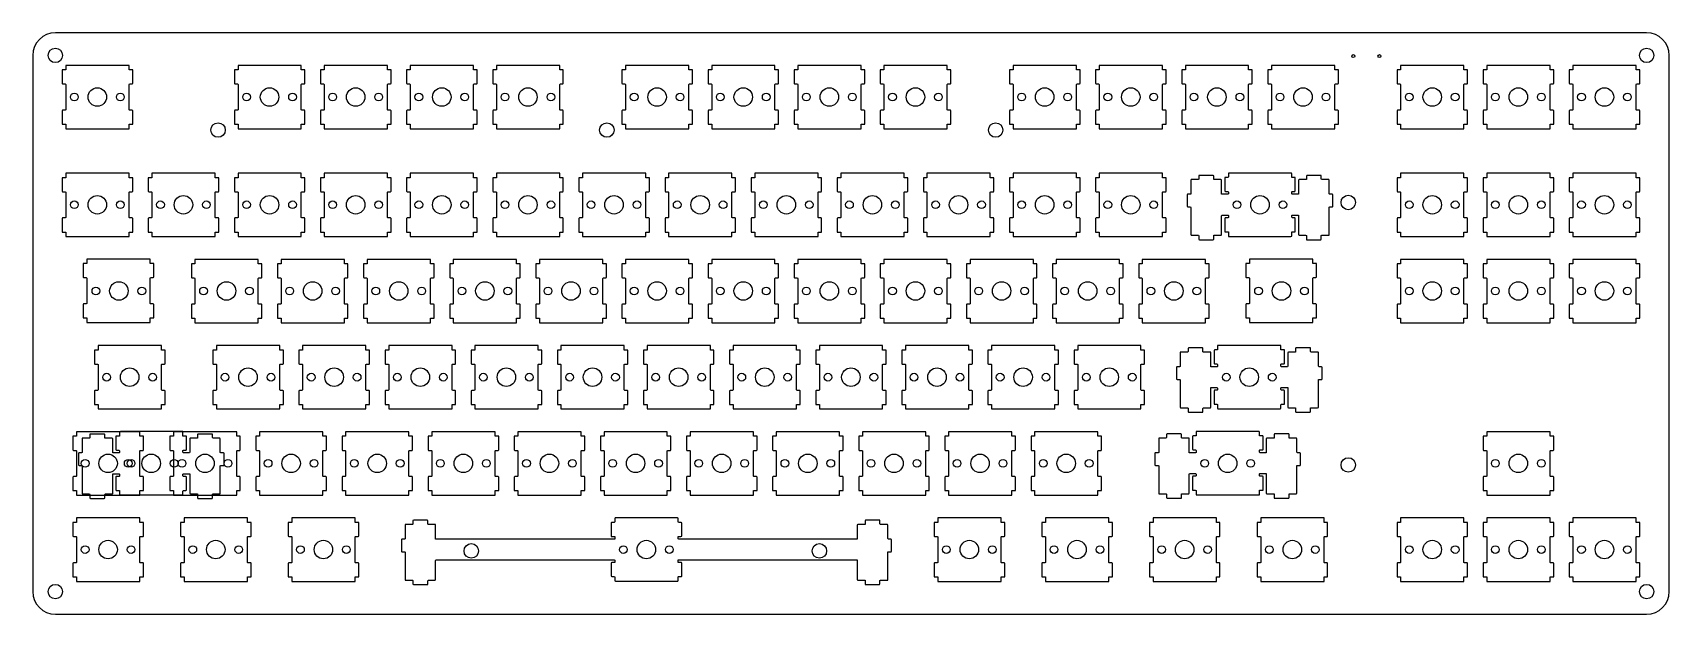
# Model space of a CAD drawing. Extents: x 0 to 362, y 0 to 128.
import ezdxf

# ---------------------------------------------------------------- set-up
doc = ezdxf.new("R2010")
doc.units = 0
doc.layers.add('20', color=31, linetype='CONTINUOUS')
doc.layers.add('49', color=253, linetype='CONTINUOUS')

msp = doc.modelspace()

# ---------------------------------------------------------------- linework, layer by layer
at = {"layer": '20'}
for p, q in [((357, 128.5), (5, 128.5)), ((0, 123.5), (0, 5)), ((362, 5), (362, 123.5)), ((5, 0), (357, 0))]:
    msp.add_line(p, q, dxfattribs=at)
for centre, radius in [((5, 123.5), 1.6), ((292.11, 123.345), 0.325), ((297.89, 123.345), 0.325), ((357, 123.5), 1.6), ((14.2875, 114.3), 2.0447), ((52.3875, 114.3), 2.0447), ((71.4375, 114.3), 2.0447), ((90.4875, 114.3), 2.0447), ((109.5375, 114.3), 2.0447), ((138.1125, 114.3), 2.0447), ((157.1625, 114.3), 2.0447), ((176.2125, 114.3), 2.0447), ((195.2625, 114.3), 2.0447), ((223.8375, 114.3), 2.0447), ((242.8875, 114.3), 2.0447), ((261.9375, 114.3), 2.0447), ((280.9875, 114.3), 2.0447), ((309.5625, 114.3), 2.0447), ((328.6125, 114.3), 2.0447), ((347.6625, 114.3), 2.0447), ((9.2075, 114.3), 0.8534), ((19.3675, 114.3), 0.8534), ((47.3075, 114.3), 0.8534), ((57.4675, 114.3), 0.8534), ((66.3575, 114.3), 0.8534), ((76.5175, 114.3), 0.8534), ((85.4075, 114.3), 0.8534), ((95.5675, 114.3), 0.8534), ((104.4575, 114.3), 0.8534), ((114.6175, 114.3), 0.8534), ((133.0325, 114.3), 0.8534), ((143.1925, 114.3), 0.8534), ((152.0825, 114.3), 0.8534), ((162.2425, 114.3), 0.8534), ((171.1325, 114.3), 0.8534), ((181.2925, 114.3), 0.8534), ((190.1825, 114.3), 0.8534), ((200.3425, 114.3), 0.8534), ((218.7575, 114.3), 0.8534), ((228.9175, 114.3), 0.8534), ((237.8075, 114.3), 0.8534), ((247.9675, 114.3), 0.8534), ((256.8575, 114.3), 0.8534), ((267.0175, 114.3), 0.8534), ((275.9075, 114.3), 0.8534), ((286.0675, 114.3), 0.8534), ((304.4825, 114.3), 0.8534), ((314.6425, 114.3), 0.8534), ((323.5325, 114.3), 0.8534), ((333.6925, 114.3), 0.8534), ((342.5825, 114.3), 0.8534), ((352.7425, 114.3), 0.8534), ((41, 107), 1.6), ((127, 107), 1.6), ((213, 107), 1.6), ((9.2075, 90.4875), 0.8534), ((14.2875, 90.4875), 2.0447), ((19.3675, 90.4875), 0.8534), ((28.2575, 90.4875), 0.8534), ((33.3375, 90.4875), 2.0447), ((38.4175, 90.4875), 0.8534), ((47.3075, 90.4875), 0.8534), ((52.3875, 90.4875), 2.0447), ((57.4675, 90.4875), 0.8534), ((66.3575, 90.4875), 0.8534), ((71.4375, 90.4875), 2.0447), ((76.5175, 90.4875), 0.8534), ((85.4075, 90.4875), 0.8534), ((90.4875, 90.4875), 2.0447), ((95.5675, 90.4875), 0.8534), ((104.4575, 90.4875), 0.8534), ((109.5375, 90.4875), 2.0447), ((114.6175, 90.4875), 0.8534), ((123.5075, 90.4875), 0.8534), ((128.5875, 90.4875), 2.0447), ((133.6675, 90.4875), 0.8534), ((142.5575, 90.4875), 0.8534), ((147.6375, 90.4875), 2.0447), ((152.7175, 90.4875), 0.8534), ((161.6075, 90.4875), 0.8534), ((166.6875, 90.4875), 2.0447), ((171.7675, 90.4875), 0.8534), ((180.6575, 90.4875), 0.8534), ((185.7375, 90.4875), 2.0447), ((190.8175, 90.4875), 0.8534), ((199.7075, 90.4875), 0.8534), ((204.7875, 90.4875), 2.0447), ((209.8675, 90.4875), 0.8534), ((218.7575, 90.4875), 0.8534), ((223.8375, 90.4875), 2.0447), ((228.9175, 90.4875), 0.8534), ((237.8075, 90.4875), 0.8534), ((242.8875, 90.4875), 2.0447), ((247.9675, 90.4875), 0.8534), ((266.3825, 90.4875), 0.8534), ((271.4625, 90.4875), 2.0447), ((276.5425, 90.4875), 0.8534), ((291, 91), 1.6), ((304.4825, 90.4875), 0.8534), ((309.5625, 90.4875), 2.0447), ((314.6425, 90.4875), 0.8534), ((323.5325, 90.4875), 0.8534), ((328.6125, 90.4875), 2.0447), ((333.6925, 90.4875), 0.8534), ((342.5825, 90.4875), 0.8534), ((347.6625, 90.4875), 2.0447), ((352.7425, 90.4875), 0.8534), ((19.05, 71.4375), 2.0447), ((42.8625, 71.4375), 2.0447), ((61.9125, 71.4375), 2.0447), ((80.9625, 71.4375), 2.0447), ((100.0125, 71.4375), 2.0447), ((119.0625, 71.4375), 2.0447), ((138.1125, 71.4375), 2.0447), ((157.1625, 71.4375), 2.0447), ((176.2125, 71.4375), 2.0447), ((195.2625, 71.4375), 2.0447), ((214.3125, 71.4375), 2.0447), ((233.3625, 71.4375), 2.0447), ((252.4125, 71.4375), 2.0447), ((276.225, 71.4375), 2.0447), ((309.5625, 71.4375), 2.0447), ((328.6125, 71.4375), 2.0447), ((347.6625, 71.4375), 2.0447), ((13.97, 71.4375), 0.8534), ((24.13, 71.4375), 0.8534), ((37.7825, 71.4375), 0.8534), ((47.9425, 71.4375), 0.8534), ((56.8325, 71.4375), 0.8534), ((66.9925, 71.4375), 0.8534), ((75.8825, 71.4375), 0.8534), ((86.0425, 71.4375), 0.8534), ((94.9325, 71.4375), 0.8534), ((105.0925, 71.4375), 0.8534), ((113.9825, 71.4375), 0.8534), ((124.1425, 71.4375), 0.8534), ((133.0325, 71.4375), 0.8534), ((143.1925, 71.4375), 0.8534), ((152.0825, 71.4375), 0.8534), ((162.2425, 71.4375), 0.8534), ((171.1325, 71.4375), 0.8534), ((181.2925, 71.4375), 0.8534), ((190.1825, 71.4375), 0.8534), ((200.3425, 71.4375), 0.8534), ((209.2325, 71.4375), 0.8534), ((219.3925, 71.4375), 0.8534), ((228.2825, 71.4375), 0.8534), ((238.4425, 71.4375), 0.8534), ((247.3325, 71.4375), 0.8534), ((257.4925, 71.4375), 0.8534), ((271.145, 71.4375), 0.8534), ((281.305, 71.4375), 0.8534), ((304.4825, 71.4375), 0.8534), ((314.6425, 71.4375), 0.8534), ((323.5325, 71.4375), 0.8534), ((333.6925, 71.4375), 0.8534), ((342.5825, 71.4375), 0.8534), ((352.7425, 71.4375), 0.8534), ((21.4376, 52.3875), 2.0447), ((47.625, 52.3875), 2.0447), ((66.675, 52.3875), 2.0447), ((85.725, 52.3875), 2.0447), ((104.775, 52.3875), 2.0447), ((123.825, 52.3875), 2.0447), ((142.875, 52.3875), 2.0447), ((161.925, 52.3875), 2.0447), ((180.975, 52.3875), 2.0447), ((200.025, 52.3875), 2.0447), ((219.075, 52.3875), 2.0447), ((238.125, 52.3875), 2.0447), ((269.0876, 52.3875), 2.0447), ((16.3576, 52.3875), 0.8534), ((26.5176, 52.3875), 0.8534), ((42.545, 52.3875), 0.8534), ((52.705, 52.3875), 0.8534), ((61.595, 52.3875), 0.8534), ((71.755, 52.3875), 0.8534), ((80.645, 52.3875), 0.8534), ((90.805, 52.3875), 0.8534), ((99.695, 52.3875), 0.8534), ((109.855, 52.3875), 0.8534), ((118.745, 52.3875), 0.8534), ((128.905, 52.3875), 0.8534), ((137.795, 52.3875), 0.8534), ((147.955, 52.3875), 0.8534), ((156.845, 52.3875), 0.8534), ((167.005, 52.3875), 0.8534), ((175.895, 52.3875), 0.8534), ((186.055, 52.3875), 0.8534), ((194.945, 52.3875), 0.8534), ((205.105, 52.3875), 0.8534), ((213.995, 52.3875), 0.8534), ((224.155, 52.3875), 0.8534), ((233.045, 52.3875), 0.8534), ((243.205, 52.3875), 0.8534), ((264.0076, 52.3875), 0.8534), ((274.1676, 52.3875), 0.8534), ((11.5951, 33.3375), 0.8534), ((16.6751, 33.3375), 2.0447), ((21.1201, 33.3375), 0.8534), ((21.7551, 33.3375), 0.8534), ((26.2001, 33.3375), 2.0447), ((31.2801, 33.3375), 0.8534), ((33.02, 33.3375), 0.8534), ((38.1, 33.3375), 2.0447), ((43.18, 33.3375), 0.8534), ((52.07, 33.3375), 0.8534), ((57.15, 33.3375), 2.0447), ((62.23, 33.3375), 0.8534), ((71.12, 33.3375), 0.8534), ((76.2, 33.3375), 2.0447), ((81.28, 33.3375), 0.8534), ((90.17, 33.3375), 0.8534), ((95.25, 33.3375), 2.0447), ((100.33, 33.3375), 0.8534), ((109.22, 33.3375), 0.8534), ((114.3, 33.3375), 2.0447), ((119.38, 33.3375), 0.8534), ((128.27, 33.3375), 0.8534), ((133.35, 33.3375), 2.0447), ((138.43, 33.3375), 0.8534), ((147.32, 33.3375), 0.8534), ((152.4, 33.3375), 2.0447), ((157.48, 33.3375), 0.8534), ((166.37, 33.3375), 0.8534), ((171.45, 33.3375), 2.0447), ((176.53, 33.3375), 0.8534), ((185.42, 33.3375), 0.8534), ((190.5, 33.3375), 2.0447), ((195.58, 33.3375), 0.8534), ((204.47, 33.3375), 0.8534), ((209.55, 33.3375), 2.0447), ((214.63, 33.3375), 0.8534), ((223.52, 33.3375), 0.8534), ((228.6, 33.3375), 2.0447), ((233.68, 33.3375), 0.8534), ((259.2451, 33.3375), 0.8534), ((264.3251, 33.3375), 2.0447), ((269.4051, 33.3375), 0.8534), ((291, 33), 1.6), ((323.5325, 33.3375), 0.8534), ((328.6125, 33.3375), 2.0447), ((333.6925, 33.3375), 0.8534), ((11.5951, 14.2875), 0.8534), ((16.6751, 14.2875), 2.0447), ((21.7551, 14.2875), 0.8534), ((35.4076, 14.2875), 0.8534), ((40.4876, 14.2875), 2.0447), ((45.5676, 14.2875), 0.8534), ((59.2201, 14.2875), 0.8534), ((64.3001, 14.2875), 2.0447), ((69.3801, 14.2875), 0.8534), ((97, 14), 1.6), ((130.6576, 14.2875), 0.8534), ((135.7376, 14.2875), 2.0447), ((140.8176, 14.2875), 0.8534), ((174, 14), 1.6), ((202.0951, 14.2875), 0.8534), ((207.1751, 14.2875), 2.0447), ((212.2551, 14.2875), 0.8534), ((225.9076, 14.2875), 0.8534), ((230.9876, 14.2875), 2.0447), ((236.0676, 14.2875), 0.8534), ((249.7201, 14.2875), 0.8534), ((254.8001, 14.2875), 2.0447), ((259.8801, 14.2875), 0.8534), ((273.5326, 14.2875), 0.8534), ((278.6126, 14.2875), 2.0447), ((283.6926, 14.2875), 0.8534), ((304.4825, 14.2875), 0.8534), ((309.5625, 14.2875), 2.0447), ((314.6425, 14.2875), 0.8534), ((323.5325, 14.2875), 0.8534), ((328.6125, 14.2875), 2.0447), ((333.6925, 14.2875), 0.8534), ((342.5825, 14.2875), 0.8534), ((347.6625, 14.2875), 2.0447), ((352.7425, 14.2875), 0.8534), ((5, 5), 1.6), ((357, 5), 1.6)]:
    msp.add_circle(centre, radius, dxfattribs=at)
for centre, start, end in [((5, 123.5), 90, 180), ((357, 123.5), 0, 90), ((5, 5), 180, 270), ((357, 5), 270, 0)]:
    msp.add_arc(centre, 5, start, end, dxfattribs=at)
at = {"layer": '49'}
for p, q in [((7.308, 120.2825), (6.508, 120.2825)), ((6.508, 120.2825), (6.508, 117.2825)), ((21.308, 121.2825), (7.308, 121.2825)), ((7.308, 121.2825), (7.308, 120.2825)), ((21.308, 120.2825), (21.308, 121.2825)), ((22.108, 120.2825), (21.308, 120.2825)), ((22.108, 117.2825), (22.108, 120.2825)), ((45.408, 120.2825), (44.608, 120.2825)), ((44.608, 120.2825), (44.608, 117.2825)), ((59.408, 121.2825), (45.408, 121.2825)), ((45.408, 121.2825), (45.408, 120.2825)), ((59.408, 120.2825), (59.408, 121.2825)), ((60.208, 120.2825), (59.408, 120.2825)), ((60.208, 117.2825), (60.208, 120.2825)), ((64.458, 120.2825), (63.658, 120.2825)), ((63.658, 120.2825), (63.658, 117.2825)), ((78.458, 121.2825), (64.458, 121.2825)), ((64.458, 121.2825), (64.458, 120.2825)), ((78.458, 120.2825), (78.458, 121.2825)), ((79.258, 120.2825), (78.458, 120.2825)), ((79.258, 117.2825), (79.258, 120.2825)), ((83.508, 120.2825), (82.708, 120.2825)), ((82.708, 120.2825), (82.708, 117.2825)), ((97.508, 121.2825), (83.508, 121.2825)), ((83.508, 121.2825), (83.508, 120.2825)), ((97.508, 120.2825), (97.508, 121.2825)), ((98.308, 120.2825), (97.508, 120.2825)), ((98.308, 117.2825), (98.308, 120.2825)), ((102.558, 120.2825), (101.758, 120.2825)), ((101.758, 120.2825), (101.758, 117.2825)), ((116.558, 121.2825), (102.558, 121.2825)), ((102.558, 121.2825), (102.558, 120.2825)), ((116.558, 120.2825), (116.558, 121.2825)), ((117.358, 120.2825), (116.558, 120.2825)), ((117.358, 117.2825), (117.358, 120.2825)), ((131.133, 120.2825), (130.333, 120.2825)), ((130.333, 120.2825), (130.333, 117.2825)), ((145.133, 121.2825), (131.133, 121.2825)), ((131.133, 121.2825), (131.133, 120.2825)), ((145.133, 120.2825), (145.133, 121.2825)), ((145.933, 120.2825), (145.133, 120.2825)), ((145.933, 117.2825), (145.933, 120.2825)), ((150.183, 120.2825), (149.383, 120.2825)), ((149.383, 120.2825), (149.383, 117.2825)), ((164.183, 121.2825), (150.183, 121.2825)), ((150.183, 121.2825), (150.183, 120.2825)), ((164.183, 120.2825), (164.183, 121.2825)), ((164.983, 120.2825), (164.183, 120.2825)), ((164.983, 117.2825), (164.983, 120.2825)), ((169.233, 120.2825), (168.433, 120.2825)), ((168.433, 120.2825), (168.433, 117.2825)), ((183.233, 121.2825), (169.233, 121.2825)), ((169.233, 121.2825), (169.233, 120.2825)), ((183.233, 120.2825), (183.233, 121.2825)), ((184.033, 120.2825), (183.233, 120.2825)), ((184.033, 117.2825), (184.033, 120.2825)), ((188.283, 120.2825), (187.483, 120.2825)), ((187.483, 120.2825), (187.483, 117.2825)), ((202.283, 121.2825), (188.283, 121.2825)), ((188.283, 121.2825), (188.283, 120.2825)), ((202.283, 120.2825), (202.283, 121.2825)), ((203.083, 120.2825), (202.283, 120.2825)), ((203.083, 117.2825), (203.083, 120.2825)), ((216.858, 120.2825), (216.058, 120.2825)), ((216.058, 120.2825), (216.058, 117.2825)), ((230.858, 121.2825), (216.858, 121.2825)), ((216.858, 121.2825), (216.858, 120.2825)), ((230.858, 120.2825), (230.858, 121.2825)), ((231.658, 120.2825), (230.858, 120.2825)), ((231.658, 117.2825), (231.658, 120.2825)), ((235.908, 120.2825), (235.108, 120.2825)), ((235.108, 120.2825), (235.108, 117.2825)), ((249.908, 121.2825), (235.908, 121.2825)), ((235.908, 121.2825), (235.908, 120.2825)), ((249.908, 120.2825), (249.908, 121.2825)), ((250.708, 120.2825), (249.908, 120.2825)), ((250.708, 117.2825), (250.708, 120.2825)), ((254.958, 120.2825), (254.158, 120.2825)), ((254.158, 120.2825), (254.158, 117.2825)), ((268.958, 121.2825), (254.958, 121.2825)), ((254.958, 121.2825), (254.958, 120.2825)), ((268.958, 120.2825), (268.958, 121.2825)), ((269.758, 120.2825), (268.958, 120.2825)), ((269.758, 117.2825), (269.758, 120.2825)), ((274.008, 120.2825), (273.208, 120.2825)), ((273.208, 120.2825), (273.208, 117.2825)), ((288.008, 121.2825), (274.008, 121.2825)), ((274.008, 121.2825), (274.008, 120.2825)), ((288.008, 120.2825), (288.008, 121.2825)), ((288.808, 120.2825), (288.008, 120.2825)), ((288.808, 117.2825), (288.808, 120.2825)), ((302.583, 120.2825), (301.783, 120.2825)), ((301.783, 120.2825), (301.783, 117.2825)), ((316.583, 121.2825), (302.583, 121.2825)), ((302.583, 121.2825), (302.583, 120.2825)), ((316.583, 120.2825), (316.583, 121.2825)), ((317.383, 120.2825), (316.583, 120.2825)), ((317.383, 117.2825), (317.383, 120.2825)), ((321.633, 120.2825), (320.833, 120.2825)), ((320.833, 120.2825), (320.833, 117.2825)), ((335.633, 121.2825), (321.633, 121.2825)), ((321.633, 121.2825), (321.633, 120.2825)), ((335.633, 120.2825), (335.633, 121.2825)), ((336.433, 120.2825), (335.633, 120.2825)), ((336.433, 117.2825), (336.433, 120.2825)), ((340.683, 120.2825), (339.883, 120.2825)), ((339.883, 120.2825), (339.883, 117.2825)), ((354.683, 121.2825), (340.683, 121.2825)), ((340.683, 121.2825), (340.683, 120.2825)), ((354.683, 120.2825), (354.683, 121.2825)), ((355.483, 120.2825), (354.683, 120.2825)), ((355.483, 117.2825), (355.483, 120.2825)), ((6.508, 117.2825), (6.608, 117.1825)), ((6.608, 117.1825), (7.208, 117.1825)), ((7.208, 117.1825), (7.308, 117.0825)), ((7.308, 117.0825), (7.308, 111.4825)), ((21.308, 117.0825), (21.408, 117.1825)), ((21.308, 111.4825), (21.308, 117.0825)), ((21.408, 117.1825), (22.008, 117.1825)), ((22.008, 117.1825), (22.108, 117.2825)), ((44.608, 117.2825), (44.708, 117.1825)), ((44.708, 117.1825), (45.308, 117.1825)), ((45.308, 117.1825), (45.408, 117.0825)), ((45.408, 117.0825), (45.408, 111.4825)), ((59.408, 117.0825), (59.508, 117.1825)), ((59.408, 111.4825), (59.408, 117.0825)), ((59.508, 117.1825), (60.108, 117.1825)), ((60.108, 117.1825), (60.208, 117.2825)), ((63.658, 117.2825), (63.758, 117.1825)), ((63.758, 117.1825), (64.358, 117.1825)), ((64.358, 117.1825), (64.458, 117.0825)), ((64.458, 117.0825), (64.458, 111.4825)), ((78.458, 117.0825), (78.558, 117.1825)), ((78.458, 111.4825), (78.458, 117.0825)), ((78.558, 117.1825), (79.158, 117.1825)), ((79.158, 117.1825), (79.258, 117.2825)), ((82.708, 117.2825), (82.808, 117.1825)), ((82.808, 117.1825), (83.408, 117.1825)), ((83.408, 117.1825), (83.508, 117.0825)), ((83.508, 117.0825), (83.508, 111.4825)), ((97.508, 117.0825), (97.608, 117.1825)), ((97.508, 111.4825), (97.508, 117.0825)), ((97.608, 117.1825), (98.208, 117.1825)), ((98.208, 117.1825), (98.308, 117.2825)), ((101.758, 117.2825), (101.858, 117.1825)), ((101.858, 117.1825), (102.458, 117.1825)), ((102.458, 117.1825), (102.558, 117.0825)), ((102.558, 117.0825), (102.558, 111.4825)), ((116.558, 117.0825), (116.658, 117.1825)), ((116.558, 111.4825), (116.558, 117.0825)), ((116.658, 117.1825), (117.258, 117.1825)), ((117.258, 117.1825), (117.358, 117.2825)), ((130.333, 117.2825), (130.433, 117.1825)), ((130.433, 117.1825), (131.033, 117.1825)), ((131.033, 117.1825), (131.133, 117.0825)), ((131.133, 117.0825), (131.133, 111.4825)), ((145.133, 117.0825), (145.233, 117.1825)), ((145.133, 111.4825), (145.133, 117.0825)), ((145.233, 117.1825), (145.833, 117.1825)), ((145.833, 117.1825), (145.933, 117.2825)), ((149.383, 117.2825), (149.483, 117.1825)), ((149.483, 117.1825), (150.083, 117.1825)), ((150.083, 117.1825), (150.183, 117.0825)), ((150.183, 117.0825), (150.183, 111.4825)), ((164.183, 117.0825), (164.283, 117.1825)), ((164.183, 111.4825), (164.183, 117.0825)), ((164.283, 117.1825), (164.883, 117.1825)), ((164.883, 117.1825), (164.983, 117.2825)), ((168.433, 117.2825), (168.533, 117.1825)), ((168.533, 117.1825), (169.133, 117.1825)), ((169.133, 117.1825), (169.233, 117.0825)), ((169.233, 117.0825), (169.233, 111.4825)), ((183.233, 117.0825), (183.333, 117.1825)), ((183.233, 111.4825), (183.233, 117.0825)), ((183.333, 117.1825), (183.933, 117.1825)), ((183.933, 117.1825), (184.033, 117.2825)), ((187.483, 117.2825), (187.583, 117.1825)), ((187.583, 117.1825), (188.183, 117.1825)), ((188.183, 117.1825), (188.283, 117.0825)), ((188.283, 117.0825), (188.283, 111.4825)), ((202.283, 117.0825), (202.383, 117.1825)), ((202.283, 111.4825), (202.283, 117.0825)), ((202.383, 117.1825), (202.983, 117.1825)), ((202.983, 117.1825), (203.083, 117.2825)), ((216.058, 117.2825), (216.158, 117.1825)), ((216.158, 117.1825), (216.758, 117.1825)), ((216.758, 117.1825), (216.858, 117.0825)), ((216.858, 117.0825), (216.858, 111.4825)), ((230.858, 117.0825), (230.958, 117.1825)), ((230.858, 111.4825), (230.858, 117.0825)), ((230.958, 117.1825), (231.558, 117.1825)), ((231.558, 117.1825), (231.658, 117.2825)), ((235.108, 117.2825), (235.208, 117.1825)), ((235.208, 117.1825), (235.808, 117.1825)), ((235.808, 117.1825), (235.908, 117.0825)), ((235.908, 117.0825), (235.908, 111.4825)), ((249.908, 117.0825), (250.008, 117.1825)), ((249.908, 111.4825), (249.908, 117.0825)), ((250.008, 117.1825), (250.608, 117.1825)), ((250.608, 117.1825), (250.708, 117.2825)), ((254.158, 117.2825), (254.258, 117.1825)), ((254.258, 117.1825), (254.858, 117.1825)), ((254.858, 117.1825), (254.958, 117.0825)), ((254.958, 117.0825), (254.958, 111.4825)), ((268.958, 117.0825), (269.058, 117.1825)), ((268.958, 111.4825), (268.958, 117.0825)), ((269.058, 117.1825), (269.658, 117.1825)), ((269.658, 117.1825), (269.758, 117.2825)), ((273.208, 117.2825), (273.308, 117.1825)), ((273.308, 117.1825), (273.908, 117.1825)), ((273.908, 117.1825), (274.008, 117.0825)), ((274.008, 117.0825), (274.008, 111.4825)), ((288.008, 117.0825), (288.108, 117.1825)), ((288.008, 111.4825), (288.008, 117.0825)), ((288.108, 117.1825), (288.708, 117.1825)), ((288.708, 117.1825), (288.808, 117.2825)), ((301.783, 117.2825), (301.883, 117.1825)), ((301.883, 117.1825), (302.483, 117.1825)), ((302.483, 117.1825), (302.583, 117.0825)), ((302.583, 117.0825), (302.583, 111.4825)), ((316.583, 117.0825), (316.683, 117.1825)), ((316.583, 111.4825), (316.583, 117.0825)), ((316.683, 117.1825), (317.283, 117.1825)), ((317.283, 117.1825), (317.383, 117.2825)), ((320.833, 117.2825), (320.933, 117.1825)), ((320.933, 117.1825), (321.533, 117.1825)), ((321.533, 117.1825), (321.633, 117.0825)), ((321.633, 117.0825), (321.633, 111.4825)), ((335.633, 117.0825), (335.733, 117.1825)), ((335.633, 111.4825), (335.633, 117.0825)), ((335.733, 117.1825), (336.333, 117.1825)), ((336.333, 117.1825), (336.433, 117.2825)), ((339.883, 117.2825), (339.983, 117.1825)), ((339.983, 117.1825), (340.583, 117.1825)), ((340.583, 117.1825), (340.683, 117.0825)), ((340.683, 117.0825), (340.683, 111.4825)), ((354.683, 117.0825), (354.783, 117.1825)), ((354.683, 111.4825), (354.683, 117.0825)), ((354.783, 117.1825), (355.383, 117.1825)), ((355.383, 117.1825), (355.483, 117.2825)), ((6.608, 111.3825), (6.508, 111.2825)), ((6.508, 111.2825), (6.508, 108.2825)), ((7.208, 111.3825), (6.608, 111.3825)), ((7.308, 111.4825), (7.208, 111.3825)), ((21.408, 111.3825), (21.308, 111.4825)), ((22.008, 111.3825), (21.408, 111.3825)), ((22.108, 111.2825), (22.008, 111.3825)), ((22.108, 108.2825), (22.108, 111.2825)), ((44.708, 111.3825), (44.608, 111.2825)), ((44.608, 111.2825), (44.608, 108.2825)), ((45.308, 111.3825), (44.708, 111.3825)), ((45.408, 111.4825), (45.308, 111.3825)), ((59.508, 111.3825), (59.408, 111.4825)), ((60.108, 111.3825), (59.508, 111.3825)), ((60.208, 111.2825), (60.108, 111.3825)), ((60.208, 108.2825), (60.208, 111.2825)), ((63.758, 111.3825), (63.658, 111.2825)), ((63.658, 111.2825), (63.658, 108.2825)), ((64.358, 111.3825), (63.758, 111.3825)), ((64.458, 111.4825), (64.358, 111.3825)), ((78.558, 111.3825), (78.458, 111.4825)), ((79.158, 111.3825), (78.558, 111.3825)), ((79.258, 111.2825), (79.158, 111.3825)), ((79.258, 108.2825), (79.258, 111.2825)), ((82.808, 111.3825), (82.708, 111.2825)), ((82.708, 111.2825), (82.708, 108.2825)), ((83.408, 111.3825), (82.808, 111.3825)), ((83.508, 111.4825), (83.408, 111.3825)), ((97.608, 111.3825), (97.508, 111.4825)), ((98.208, 111.3825), (97.608, 111.3825)), ((98.308, 111.2825), (98.208, 111.3825)), ((98.308, 108.2825), (98.308, 111.2825)), ((101.858, 111.3825), (101.758, 111.2825)), ((101.758, 111.2825), (101.758, 108.2825)), ((102.458, 111.3825), (101.858, 111.3825)), ((102.558, 111.4825), (102.458, 111.3825)), ((116.658, 111.3825), (116.558, 111.4825)), ((117.258, 111.3825), (116.658, 111.3825)), ((117.358, 111.2825), (117.258, 111.3825)), ((117.358, 108.2825), (117.358, 111.2825)), ((130.433, 111.3825), (130.333, 111.2825)), ((130.333, 111.2825), (130.333, 108.2825)), ((131.033, 111.3825), (130.433, 111.3825)), ((131.133, 111.4825), (131.033, 111.3825)), ((145.233, 111.3825), (145.133, 111.4825)), ((145.833, 111.3825), (145.233, 111.3825)), ((145.933, 111.2825), (145.833, 111.3825)), ((145.933, 108.2825), (145.933, 111.2825)), ((149.483, 111.3825), (149.383, 111.2825)), ((149.383, 111.2825), (149.383, 108.2825)), ((150.083, 111.3825), (149.483, 111.3825)), ((150.183, 111.4825), (150.083, 111.3825)), ((164.283, 111.3825), (164.183, 111.4825)), ((164.883, 111.3825), (164.283, 111.3825)), ((164.983, 111.2825), (164.883, 111.3825)), ((164.983, 108.2825), (164.983, 111.2825)), ((168.533, 111.3825), (168.433, 111.2825)), ((168.433, 111.2825), (168.433, 108.2825)), ((169.133, 111.3825), (168.533, 111.3825)), ((169.233, 111.4825), (169.133, 111.3825)), ((183.333, 111.3825), (183.233, 111.4825)), ((183.933, 111.3825), (183.333, 111.3825)), ((184.033, 111.2825), (183.933, 111.3825)), ((184.033, 108.2825), (184.033, 111.2825)), ((187.583, 111.3825), (187.483, 111.2825)), ((187.483, 111.2825), (187.483, 108.2825)), ((188.183, 111.3825), (187.583, 111.3825)), ((188.283, 111.4825), (188.183, 111.3825)), ((202.383, 111.3825), (202.283, 111.4825)), ((202.983, 111.3825), (202.383, 111.3825)), ((203.083, 111.2825), (202.983, 111.3825)), ((203.083, 108.2825), (203.083, 111.2825)), ((216.158, 111.3825), (216.058, 111.2825)), ((216.058, 111.2825), (216.058, 108.2825)), ((216.758, 111.3825), (216.158, 111.3825)), ((216.858, 111.4825), (216.758, 111.3825)), ((230.958, 111.3825), (230.858, 111.4825)), ((231.558, 111.3825), (230.958, 111.3825)), ((231.658, 111.2825), (231.558, 111.3825)), ((231.658, 108.2825), (231.658, 111.2825)), ((235.208, 111.3825), (235.108, 111.2825)), ((235.108, 111.2825), (235.108, 108.2825)), ((235.808, 111.3825), (235.208, 111.3825)), ((235.908, 111.4825), (235.808, 111.3825)), ((250.008, 111.3825), (249.908, 111.4825)), ((250.608, 111.3825), (250.008, 111.3825)), ((250.708, 111.2825), (250.608, 111.3825)), ((250.708, 108.2825), (250.708, 111.2825)), ((254.258, 111.3825), (254.158, 111.2825)), ((254.158, 111.2825), (254.158, 108.2825)), ((254.858, 111.3825), (254.258, 111.3825)), ((254.958, 111.4825), (254.858, 111.3825)), ((269.058, 111.3825), (268.958, 111.4825)), ((269.658, 111.3825), (269.058, 111.3825)), ((269.758, 111.2825), (269.658, 111.3825)), ((269.758, 108.2825), (269.758, 111.2825)), ((273.308, 111.3825), (273.208, 111.2825)), ((273.208, 111.2825), (273.208, 108.2825)), ((273.908, 111.3825), (273.308, 111.3825)), ((274.008, 111.4825), (273.908, 111.3825)), ((288.108, 111.3825), (288.008, 111.4825)), ((288.708, 111.3825), (288.108, 111.3825)), ((288.808, 111.2825), (288.708, 111.3825)), ((288.808, 108.2825), (288.808, 111.2825)), ((301.883, 111.3825), (301.783, 111.2825)), ((301.783, 111.2825), (301.783, 108.2825)), ((302.483, 111.3825), (301.883, 111.3825)), ((302.583, 111.4825), (302.483, 111.3825)), ((316.683, 111.3825), (316.583, 111.4825)), ((317.283, 111.3825), (316.683, 111.3825)), ((317.383, 111.2825), (317.283, 111.3825)), ((317.383, 108.2825), (317.383, 111.2825)), ((320.933, 111.3825), (320.833, 111.2825)), ((320.833, 111.2825), (320.833, 108.2825)), ((321.533, 111.3825), (320.933, 111.3825)), ((321.633, 111.4825), (321.533, 111.3825)), ((335.733, 111.3825), (335.633, 111.4825)), ((336.333, 111.3825), (335.733, 111.3825)), ((336.433, 111.2825), (336.333, 111.3825)), ((336.433, 108.2825), (336.433, 111.2825)), ((339.983, 111.3825), (339.883, 111.2825)), ((339.883, 111.2825), (339.883, 108.2825)), ((340.583, 111.3825), (339.983, 111.3825)), ((340.683, 111.4825), (340.583, 111.3825)), ((354.783, 111.3825), (354.683, 111.4825)), ((355.383, 111.3825), (354.783, 111.3825)), ((355.483, 111.2825), (355.383, 111.3825)), ((355.483, 108.2825), (355.483, 111.2825)), ((6.508, 108.2825), (7.308, 108.2825)), ((7.308, 108.2825), (7.308, 107.2825)), ((7.308, 107.2825), (21.308, 107.2825)), ((21.308, 107.2825), (21.308, 108.2825)), ((21.308, 108.2825), (22.108, 108.2825)), ((44.608, 108.2825), (45.408, 108.2825)), ((45.408, 108.2825), (45.408, 107.2825)), ((45.408, 107.2825), (59.408, 107.2825)), ((59.408, 107.2825), (59.408, 108.2825)), ((59.408, 108.2825), (60.208, 108.2825)), ((63.658, 108.2825), (64.458, 108.2825)), ((64.458, 108.2825), (64.458, 107.2825)), ((64.458, 107.2825), (78.458, 107.2825)), ((78.458, 107.2825), (78.458, 108.2825)), ((78.458, 108.2825), (79.258, 108.2825)), ((82.708, 108.2825), (83.508, 108.2825)), ((83.508, 108.2825), (83.508, 107.2825)), ((83.508, 107.2825), (97.508, 107.2825)), ((97.508, 107.2825), (97.508, 108.2825)), ((97.508, 108.2825), (98.308, 108.2825)), ((101.758, 108.2825), (102.558, 108.2825)), ((102.558, 108.2825), (102.558, 107.2825)), ((102.558, 107.2825), (116.558, 107.2825)), ((116.558, 107.2825), (116.558, 108.2825)), ((116.558, 108.2825), (117.358, 108.2825)), ((130.333, 108.2825), (131.133, 108.2825)), ((131.133, 108.2825), (131.133, 107.2825)), ((131.133, 107.2825), (145.133, 107.2825)), ((145.133, 107.2825), (145.133, 108.2825)), ((145.133, 108.2825), (145.933, 108.2825)), ((149.383, 108.2825), (150.183, 108.2825)), ((150.183, 108.2825), (150.183, 107.2825)), ((150.183, 107.2825), (164.183, 107.2825)), ((164.183, 107.2825), (164.183, 108.2825)), ((164.183, 108.2825), (164.983, 108.2825)), ((168.433, 108.2825), (169.233, 108.2825)), ((169.233, 108.2825), (169.233, 107.2825)), ((169.233, 107.2825), (183.233, 107.2825)), ((183.233, 107.2825), (183.233, 108.2825)), ((183.233, 108.2825), (184.033, 108.2825)), ((187.483, 108.2825), (188.283, 108.2825)), ((188.283, 108.2825), (188.283, 107.2825)), ((188.283, 107.2825), (202.283, 107.2825)), ((202.283, 107.2825), (202.283, 108.2825)), ((202.283, 108.2825), (203.083, 108.2825)), ((216.058, 108.2825), (216.858, 108.2825)), ((216.858, 108.2825), (216.858, 107.2825)), ((216.858, 107.2825), (230.858, 107.2825)), ((230.858, 107.2825), (230.858, 108.2825)), ((230.858, 108.2825), (231.658, 108.2825)), ((235.108, 108.2825), (235.908, 108.2825)), ((235.908, 108.2825), (235.908, 107.2825)), ((235.908, 107.2825), (249.908, 107.2825)), ((249.908, 107.2825), (249.908, 108.2825)), ((249.908, 108.2825), (250.708, 108.2825)), ((254.158, 108.2825), (254.958, 108.2825)), ((254.958, 108.2825), (254.958, 107.2825)), ((254.958, 107.2825), (268.958, 107.2825)), ((268.958, 107.2825), (268.958, 108.2825)), ((268.958, 108.2825), (269.758, 108.2825)), ((273.208, 108.2825), (274.008, 108.2825)), ((274.008, 108.2825), (274.008, 107.2825)), ((274.008, 107.2825), (288.008, 107.2825)), ((288.008, 107.2825), (288.008, 108.2825)), ((288.008, 108.2825), (288.808, 108.2825)), ((301.783, 108.2825), (302.583, 108.2825)), ((302.583, 108.2825), (302.583, 107.2825)), ((302.583, 107.2825), (316.583, 107.2825)), ((316.583, 107.2825), (316.583, 108.2825)), ((316.583, 108.2825), (317.383, 108.2825)), ((320.833, 108.2825), (321.633, 108.2825)), ((321.633, 108.2825), (321.633, 107.2825)), ((321.633, 107.2825), (335.633, 107.2825)), ((335.633, 107.2825), (335.633, 108.2825)), ((335.633, 108.2825), (336.433, 108.2825)), ((339.883, 108.2825), (340.683, 108.2825)), ((340.683, 108.2825), (340.683, 107.2825)), ((340.683, 107.2825), (354.683, 107.2825)), ((354.683, 107.2825), (354.683, 108.2825)), ((354.683, 108.2825), (355.483, 108.2825)), ((7.308, 96.47), (6.508, 96.47)), ((6.508, 96.47), (6.508, 93.47)), ((21.308, 97.47), (7.308, 97.47)), ((7.308, 97.47), (7.308, 96.47)), ((21.308, 96.47), (21.308, 97.47)), ((22.108, 96.47), (21.308, 96.47)), ((22.108, 93.47), (22.108, 96.47)), ((26.358, 96.47), (25.558, 96.47)), ((25.558, 96.47), (25.558, 93.47)), ((40.358, 97.47), (26.358, 97.47)), ((26.358, 97.47), (26.358, 96.47)), ((40.358, 96.47), (40.358, 97.47)), ((41.158, 96.47), (40.358, 96.47)), ((41.158, 93.47), (41.158, 96.47)), ((45.408, 96.47), (44.608, 96.47)), ((44.608, 96.47), (44.608, 93.47)), ((59.408, 97.47), (45.408, 97.47)), ((45.408, 97.47), (45.408, 96.47)), ((59.408, 96.47), (59.408, 97.47)), ((60.208, 96.47), (59.408, 96.47)), ((60.208, 93.47), (60.208, 96.47)), ((64.458, 96.47), (63.658, 96.47)), ((63.658, 96.47), (63.658, 93.47)), ((78.458, 97.47), (64.458, 97.47)), ((64.458, 97.47), (64.458, 96.47)), ((78.458, 96.47), (78.458, 97.47)), ((79.258, 96.47), (78.458, 96.47)), ((79.258, 93.47), (79.258, 96.47)), ((83.508, 96.47), (82.708, 96.47)), ((82.708, 96.47), (82.708, 93.47)), ((97.508, 97.47), (83.508, 97.47)), ((83.508, 97.47), (83.508, 96.47)), ((97.508, 96.47), (97.508, 97.47)), ((98.308, 96.47), (97.508, 96.47)), ((98.308, 93.47), (98.308, 96.47)), ((102.558, 96.47), (101.758, 96.47)), ((101.758, 96.47), (101.758, 93.47)), ((116.558, 97.47), (102.558, 97.47)), ((102.558, 97.47), (102.558, 96.47)), ((116.558, 96.47), (116.558, 97.47)), ((117.358, 96.47), (116.558, 96.47)), ((117.358, 93.47), (117.358, 96.47)), ((121.608, 96.47), (120.808, 96.47)), ((120.808, 96.47), (120.808, 93.47)), ((135.608, 97.47), (121.608, 97.47)), ((121.608, 97.47), (121.608, 96.47)), ((135.608, 96.47), (135.608, 97.47)), ((136.408, 96.47), (135.608, 96.47)), ((136.408, 93.47), (136.408, 96.47)), ((140.658, 96.47), (139.858, 96.47)), ((139.858, 96.47), (139.858, 93.47)), ((154.658, 97.47), (140.658, 97.47)), ((140.658, 97.47), (140.658, 96.47)), ((154.658, 96.47), (154.658, 97.47)), ((155.458, 96.47), (154.658, 96.47)), ((155.458, 93.47), (155.458, 96.47)), ((159.708, 96.47), (158.908, 96.47)), ((158.908, 96.47), (158.908, 93.47)), ((173.708, 97.47), (159.708, 97.47)), ((159.708, 97.47), (159.708, 96.47)), ((173.708, 96.47), (173.708, 97.47)), ((174.508, 96.47), (173.708, 96.47)), ((174.508, 93.47), (174.508, 96.47)), ((178.758, 96.47), (177.958, 96.47)), ((177.958, 96.47), (177.958, 93.47)), ((192.758, 97.47), (178.758, 97.47)), ((178.758, 97.47), (178.758, 96.47)), ((192.758, 96.47), (192.758, 97.47)), ((193.558, 96.47), (192.758, 96.47)), ((193.558, 93.47), (193.558, 96.47)), ((197.808, 96.47), (197.008, 96.47)), ((197.008, 96.47), (197.008, 93.47)), ((211.808, 97.47), (197.808, 97.47)), ((197.808, 97.47), (197.808, 96.47)), ((211.808, 96.47), (211.808, 97.47)), ((212.608, 96.47), (211.808, 96.47)), ((212.608, 93.47), (212.608, 96.47)), ((216.858, 96.47), (216.058, 96.47)), ((216.058, 96.47), (216.058, 93.47)), ((230.858, 97.47), (216.858, 97.47)), ((216.858, 97.47), (216.858, 96.47)), ((230.858, 96.47), (230.858, 97.47)), ((231.658, 96.47), (230.858, 96.47)), ((231.658, 93.47), (231.658, 96.47)), ((235.908, 96.47), (235.108, 96.47)), ((235.108, 96.47), (235.108, 93.47)), ((249.908, 97.47), (235.908, 97.47)), ((235.908, 97.47), (235.908, 96.47)), ((249.908, 96.47), (249.908, 97.47)), ((250.708, 96.47), (249.908, 96.47)), ((250.708, 93.47), (250.708, 96.47)), ((256.2222, 96.0388), (256.2022, 95.8588)), ((256.2022, 95.8588), (256.2022, 92.8588)), ((257.8222, 96.0388), (256.2222, 96.0388)), ((257.9272, 96.1338), (257.8222, 96.0388)), ((258.1022, 96.9588), (257.9272, 96.9338)), ((257.9272, 96.9338), (257.9272, 96.1338)), ((261.1022, 96.9588), (258.1022, 96.9588)), ((261.2272, 96.8838), (261.1022, 96.9588)), ((261.2272, 96.0838), (261.2272, 96.8838)), ((261.3822, 96.0388), (261.2272, 96.0838)), ((262.7822, 96.0388), (261.3822, 96.0388)), ((262.9522, 96.0088), (262.7822, 96.0388)), ((262.9522, 92.8088), (262.9522, 96.0088)), ((263.8522, 96.5088), (263.6772, 96.4838)), ((263.6772, 96.4838), (263.6772, 93.4838)), ((264.4522, 96.5088), (263.8522, 96.5088)), ((264.4772, 96.6838), (264.4522, 96.5088)), ((264.6522, 97.5088), (264.4772, 97.4838)), ((264.4772, 97.4838), (264.4772, 96.6838)), ((278.4522, 97.5088), (264.6522, 97.5088)), ((278.4772, 97.3338), (278.4522, 97.5088)), ((278.4772, 96.5338), (278.4772, 97.3338)), ((278.6522, 96.5088), (278.4772, 96.5338)), ((279.2522, 96.5088), (278.6522, 96.5088)), ((279.2772, 96.3338), (279.2522, 96.5088)), ((279.2772, 93.5338), (279.2772, 96.3338)), ((280.1222, 96.0388), (280.0022, 95.9588)), ((280.0022, 95.9588), (280.0022, 92.9588)), ((281.7222, 96.0388), (280.1222, 96.0388)), ((281.7272, 96.2338), (281.7222, 96.0388)), ((281.8022, 96.9588), (281.7272, 96.8338)), ((281.7272, 96.8338), (281.7272, 96.2338)), ((285.0022, 96.9588), (281.8022, 96.9588)), ((285.0272, 96.7837), (285.0022, 96.9588)), ((285.0272, 96.1837), (285.0272, 96.7837)), ((285.0822, 96.0388), (285.0272, 96.1837)), ((286.6822, 96.0388), (285.0822, 96.0388)), ((286.7522, 95.9088), (286.6822, 96.0388)), ((286.7522, 92.9088), (286.7522, 95.9088)), ((302.583, 96.47), (301.783, 96.47)), ((301.783, 96.47), (301.783, 93.47)), ((316.583, 97.47), (302.583, 97.47)), ((302.583, 97.47), (302.583, 96.47)), ((316.583, 96.47), (316.583, 97.47)), ((317.383, 96.47), (316.583, 96.47)), ((317.383, 93.47), (317.383, 96.47)), ((321.633, 96.47), (320.833, 96.47)), ((320.833, 96.47), (320.833, 93.47)), ((335.633, 97.47), (321.633, 97.47)), ((321.633, 97.47), (321.633, 96.47)), ((335.633, 96.47), (335.633, 97.47)), ((336.433, 96.47), (335.633, 96.47)), ((336.433, 93.47), (336.433, 96.47)), ((340.683, 96.47), (339.883, 96.47)), ((339.883, 96.47), (339.883, 93.47)), ((354.683, 97.47), (340.683, 97.47)), ((340.683, 97.47), (340.683, 96.47)), ((354.683, 96.47), (354.683, 97.47)), ((355.483, 96.47), (354.683, 96.47)), ((355.483, 93.47), (355.483, 96.47)), ((6.508, 93.47), (6.608, 93.37)), ((6.608, 93.37), (7.208, 93.37)), ((7.208, 93.37), (7.308, 93.27)), ((7.308, 93.27), (7.308, 87.67)), ((21.308, 93.27), (21.408, 93.37)), ((21.308, 87.67), (21.308, 93.27)), ((21.408, 93.37), (22.008, 93.37)), ((22.008, 93.37), (22.108, 93.47)), ((25.558, 93.47), (25.658, 93.37)), ((25.658, 93.37), (26.258, 93.37)), ((26.258, 93.37), (26.358, 93.27)), ((26.358, 93.27), (26.358, 87.67)), ((40.358, 93.27), (40.458, 93.37)), ((40.358, 87.67), (40.358, 93.27)), ((40.458, 93.37), (41.058, 93.37)), ((41.058, 93.37), (41.158, 93.47)), ((44.608, 93.47), (44.708, 93.37)), ((44.708, 93.37), (45.308, 93.37)), ((45.308, 93.37), (45.408, 93.27)), ((45.408, 93.27), (45.408, 87.67)), ((59.408, 93.27), (59.508, 93.37)), ((59.408, 87.67), (59.408, 93.27)), ((59.508, 93.37), (60.108, 93.37)), ((60.108, 93.37), (60.208, 93.47)), ((63.658, 93.47), (63.758, 93.37)), ((63.758, 93.37), (64.358, 93.37)), ((64.358, 93.37), (64.458, 93.27)), ((64.458, 93.27), (64.458, 87.67)), ((78.458, 93.27), (78.558, 93.37)), ((78.458, 87.67), (78.458, 93.27)), ((78.558, 93.37), (79.158, 93.37)), ((79.158, 93.37), (79.258, 93.47)), ((82.708, 93.47), (82.808, 93.37)), ((82.808, 93.37), (83.408, 93.37)), ((83.408, 93.37), (83.508, 93.27)), ((83.508, 93.27), (83.508, 87.67)), ((97.508, 93.27), (97.608, 93.37)), ((97.508, 87.67), (97.508, 93.27)), ((97.608, 93.37), (98.208, 93.37)), ((98.208, 93.37), (98.308, 93.47)), ((101.758, 93.47), (101.858, 93.37)), ((101.858, 93.37), (102.458, 93.37)), ((102.458, 93.37), (102.558, 93.27)), ((102.558, 93.27), (102.558, 87.67)), ((116.558, 93.27), (116.658, 93.37)), ((116.558, 87.67), (116.558, 93.27)), ((116.658, 93.37), (117.258, 93.37)), ((117.258, 93.37), (117.358, 93.47)), ((120.808, 93.47), (120.908, 93.37)), ((120.908, 93.37), (121.508, 93.37)), ((121.508, 93.37), (121.608, 93.27)), ((121.608, 93.27), (121.608, 87.67)), ((135.608, 93.27), (135.708, 93.37)), ((135.608, 87.67), (135.608, 93.27)), ((135.708, 93.37), (136.308, 93.37)), ((136.308, 93.37), (136.408, 93.47)), ((139.858, 93.47), (139.958, 93.37)), ((139.958, 93.37), (140.558, 93.37)), ((140.558, 93.37), (140.658, 93.27)), ((140.658, 93.27), (140.658, 87.67)), ((154.658, 93.27), (154.758, 93.37)), ((154.658, 87.67), (154.658, 93.27)), ((154.758, 93.37), (155.358, 93.37)), ((155.358, 93.37), (155.458, 93.47)), ((158.908, 93.47), (159.008, 93.37)), ((159.008, 93.37), (159.608, 93.37)), ((159.608, 93.37), (159.708, 93.27)), ((159.708, 93.27), (159.708, 87.67)), ((173.708, 93.27), (173.808, 93.37)), ((173.708, 87.67), (173.708, 93.27)), ((173.808, 93.37), (174.408, 93.37)), ((174.408, 93.37), (174.508, 93.47)), ((177.958, 93.47), (178.058, 93.37)), ((178.058, 93.37), (178.658, 93.37)), ((178.658, 93.37), (178.758, 93.27)), ((178.758, 93.27), (178.758, 87.67)), ((192.758, 93.27), (192.858, 93.37)), ((192.758, 87.67), (192.758, 93.27)), ((192.858, 93.37), (193.458, 93.37)), ((193.458, 93.37), (193.558, 93.47)), ((197.008, 93.47), (197.108, 93.37)), ((197.108, 93.37), (197.708, 93.37)), ((197.708, 93.37), (197.808, 93.27)), ((197.808, 93.27), (197.808, 87.67)), ((211.808, 93.27), (211.908, 93.37)), ((211.808, 87.67), (211.808, 93.27)), ((211.908, 93.37), (212.508, 93.37)), ((212.508, 93.37), (212.608, 93.47)), ((216.058, 93.47), (216.158, 93.37)), ((216.158, 93.37), (216.758, 93.37)), ((216.758, 93.37), (216.858, 93.27)), ((216.858, 93.27), (216.858, 87.67)), ((230.858, 93.27), (230.958, 93.37)), ((230.858, 87.67), (230.858, 93.27)), ((230.958, 93.37), (231.558, 93.37)), ((231.558, 93.37), (231.658, 93.47)), ((235.108, 93.47), (235.208, 93.37)), ((235.208, 93.37), (235.808, 93.37)), ((235.808, 93.37), (235.908, 93.27)), ((235.908, 93.27), (235.908, 87.67)), ((249.908, 93.27), (250.008, 93.37)), ((249.908, 87.67), (249.908, 93.27)), ((250.008, 93.37), (250.608, 93.37)), ((250.608, 93.37), (250.708, 93.47)), ((255.4522, 92.8088), (255.3772, 92.6838)), ((255.3772, 92.6838), (255.3772, 90.0838)), ((256.0522, 92.8088), (255.4522, 92.8088)), ((256.2022, 92.8588), (256.0522, 92.8088)), ((264.3522, 92.8088), (262.9522, 92.8088)), ((263.6772, 93.4838), (263.8022, 93.4088)), ((263.8022, 93.4088), (264.4022, 93.4088)), ((264.4772, 92.8838), (264.3522, 92.8088)), ((264.4022, 93.4088), (264.4772, 93.2838)), ((264.4772, 93.2838), (264.4772, 92.8838)), ((278.4772, 93.3338), (278.6021, 93.4088)), ((278.4772, 92.9337), (278.4772, 93.3338)), ((278.5522, 92.8088), (278.4772, 92.9337)), ((279.9522, 92.8088), (278.5522, 92.8088)), ((278.6021, 93.4088), (279.2022, 93.4088)), ((279.2022, 93.4088), (279.2772, 93.5338)), ((280.0022, 92.9588), (279.9522, 92.8088)), ((286.8522, 92.8088), (286.7522, 92.9088)), ((287.4522, 92.8088), (286.8522, 92.8088)), ((287.5772, 92.7338), (287.4522, 92.8088)), ((287.5772, 90.1338), (287.5772, 92.7338)), ((301.783, 93.47), (301.883, 93.37)), ((301.883, 93.37), (302.483, 93.37)), ((302.483, 93.37), (302.583, 93.27)), ((302.583, 93.27), (302.583, 87.67)), ((316.583, 93.27), (316.683, 93.37)), ((316.583, 87.67), (316.583, 93.27)), ((316.683, 93.37), (317.283, 93.37)), ((317.283, 93.37), (317.383, 93.47)), ((320.833, 93.47), (320.933, 93.37)), ((320.933, 93.37), (321.533, 93.37)), ((321.533, 93.37), (321.633, 93.27)), ((321.633, 93.27), (321.633, 87.67)), ((335.633, 93.27), (335.733, 93.37)), ((335.633, 87.67), (335.633, 93.27)), ((335.733, 93.37), (336.333, 93.37)), ((336.333, 93.37), (336.433, 93.47)), ((339.883, 93.47), (339.983, 93.37)), ((339.983, 93.37), (340.583, 93.37)), ((340.583, 93.37), (340.683, 93.27)), ((340.683, 93.27), (340.683, 87.67)), ((354.683, 93.27), (354.783, 93.37)), ((354.683, 87.67), (354.683, 93.27)), ((354.783, 93.37), (355.383, 93.37)), ((355.383, 93.37), (355.483, 93.47)), ((6.608, 87.57), (6.508, 87.47)), ((6.508, 87.47), (6.508, 84.47)), ((7.208, 87.57), (6.608, 87.57)), ((7.308, 87.67), (7.208, 87.57)), ((21.408, 87.57), (21.308, 87.67)), ((22.008, 87.57), (21.408, 87.57)), ((22.108, 87.47), (22.008, 87.57)), ((22.108, 84.47), (22.108, 87.47)), ((25.658, 87.57), (25.558, 87.47)), ((25.558, 87.47), (25.558, 84.47)), ((26.258, 87.57), (25.658, 87.57)), ((26.358, 87.67), (26.258, 87.57)), ((40.458, 87.57), (40.358, 87.67)), ((41.058, 87.57), (40.458, 87.57)), ((41.158, 87.47), (41.058, 87.57)), ((41.158, 84.47), (41.158, 87.47)), ((44.708, 87.57), (44.608, 87.47)), ((44.608, 87.47), (44.608, 84.47)), ((45.308, 87.57), (44.708, 87.57)), ((45.408, 87.67), (45.308, 87.57)), ((59.508, 87.57), (59.408, 87.67)), ((60.108, 87.57), (59.508, 87.57)), ((60.208, 87.47), (60.108, 87.57)), ((60.208, 84.47), (60.208, 87.47)), ((63.758, 87.57), (63.658, 87.47)), ((63.658, 87.47), (63.658, 84.47)), ((64.358, 87.57), (63.758, 87.57)), ((64.458, 87.67), (64.358, 87.57)), ((78.558, 87.57), (78.458, 87.67)), ((79.158, 87.57), (78.558, 87.57)), ((79.258, 87.47), (79.158, 87.57)), ((79.258, 84.47), (79.258, 87.47)), ((82.808, 87.57), (82.708, 87.47)), ((82.708, 87.47), (82.708, 84.47)), ((83.408, 87.57), (82.808, 87.57)), ((83.508, 87.67), (83.408, 87.57)), ((97.608, 87.57), (97.508, 87.67)), ((98.208, 87.57), (97.608, 87.57)), ((98.308, 87.47), (98.208, 87.57)), ((98.308, 84.47), (98.308, 87.47)), ((101.858, 87.57), (101.758, 87.47)), ((101.758, 87.47), (101.758, 84.47)), ((102.458, 87.57), (101.858, 87.57)), ((102.558, 87.67), (102.458, 87.57)), ((116.658, 87.57), (116.558, 87.67)), ((117.258, 87.57), (116.658, 87.57)), ((117.358, 87.47), (117.258, 87.57)), ((117.358, 84.47), (117.358, 87.47)), ((120.908, 87.57), (120.808, 87.47)), ((120.808, 87.47), (120.808, 84.47)), ((121.508, 87.57), (120.908, 87.57)), ((121.608, 87.67), (121.508, 87.57)), ((135.708, 87.57), (135.608, 87.67)), ((136.308, 87.57), (135.708, 87.57)), ((136.408, 87.47), (136.308, 87.57)), ((136.408, 84.47), (136.408, 87.47)), ((139.958, 87.57), (139.858, 87.47)), ((139.858, 87.47), (139.858, 84.47)), ((140.558, 87.57), (139.958, 87.57)), ((140.658, 87.67), (140.558, 87.57)), ((154.758, 87.57), (154.658, 87.67)), ((155.358, 87.57), (154.758, 87.57)), ((155.458, 87.47), (155.358, 87.57)), ((155.458, 84.47), (155.458, 87.47)), ((159.008, 87.57), (158.908, 87.47)), ((158.908, 87.47), (158.908, 84.47)), ((159.608, 87.57), (159.008, 87.57)), ((159.708, 87.67), (159.608, 87.57)), ((173.808, 87.57), (173.708, 87.67)), ((174.408, 87.57), (173.808, 87.57)), ((174.508, 87.47), (174.408, 87.57)), ((174.508, 84.47), (174.508, 87.47)), ((178.058, 87.57), (177.958, 87.47)), ((177.958, 87.47), (177.958, 84.47)), ((178.658, 87.57), (178.058, 87.57)), ((178.758, 87.67), (178.658, 87.57)), ((192.858, 87.57), (192.758, 87.67)), ((193.458, 87.57), (192.858, 87.57)), ((193.558, 87.47), (193.458, 87.57)), ((193.558, 84.47), (193.558, 87.47)), ((197.108, 87.57), (197.008, 87.47)), ((197.008, 87.47), (197.008, 84.47)), ((197.708, 87.57), (197.108, 87.57)), ((197.808, 87.67), (197.708, 87.57)), ((211.908, 87.57), (211.808, 87.67)), ((212.508, 87.57), (211.908, 87.57)), ((212.608, 87.47), (212.508, 87.57)), ((212.608, 84.47), (212.608, 87.47)), ((216.158, 87.57), (216.058, 87.47)), ((216.058, 87.47), (216.058, 84.47)), ((216.758, 87.57), (216.158, 87.57)), ((216.858, 87.67), (216.758, 87.57)), ((230.958, 87.57), (230.858, 87.67)), ((231.558, 87.57), (230.958, 87.57)), ((231.658, 87.47), (231.558, 87.57)), ((231.658, 84.47), (231.658, 87.47)), ((235.208, 87.57), (235.108, 87.47)), ((235.108, 87.47), (235.108, 84.47)), ((235.808, 87.57), (235.208, 87.57)), ((235.908, 87.67), (235.808, 87.57)), ((250.008, 87.57), (249.908, 87.67)), ((250.608, 87.57), (250.008, 87.57)), ((250.708, 87.47), (250.608, 87.57)), ((250.708, 84.47), (250.708, 87.47)), ((255.3772, 90.0838), (255.5021, 90.0088)), ((255.5021, 90.0088), (256.1021, 90.0088)), ((256.1021, 90.0088), (256.2022, 89.9088)), ((256.2022, 89.9088), (256.2022, 83.9088)), ((262.9522, 88.0587), (263.0021, 88.2088)), ((262.9522, 83.8587), (262.9522, 88.0587)), ((263.0021, 88.2088), (264.4021, 88.2088)), ((263.7522, 87.6088), (263.6772, 87.4838)), ((263.6772, 87.4838), (263.6772, 84.6838)), ((264.3522, 87.6088), (263.7522, 87.6088)), ((264.4772, 87.6838), (264.3522, 87.6088)), ((264.4021, 88.2088), (264.4772, 88.0838)), ((264.4772, 88.0838), (264.4772, 87.6838)), ((278.4772, 88.1338), (278.6022, 88.2088)), ((278.4772, 87.7338), (278.4772, 88.1338)), ((278.5522, 87.6088), (278.4772, 87.7338)), ((279.1522, 87.6088), (278.5522, 87.6088)), ((278.6022, 88.2088), (280.0022, 88.2088)), ((279.2772, 87.5338), (279.1522, 87.6088)), ((279.2772, 84.5338), (279.2772, 87.5338)), ((280.0022, 88.2088), (280.0022, 83.8088)), ((286.7522, 89.9588), (286.9022, 90.0088)), ((286.7522, 83.7588), (286.7522, 89.9588)), ((286.9022, 90.0088), (287.5021, 90.0088)), ((287.5021, 90.0088), (287.5772, 90.1338)), ((301.883, 87.57), (301.783, 87.47)), ((301.783, 87.47), (301.783, 84.47)), ((302.483, 87.57), (301.883, 87.57)), ((302.583, 87.67), (302.483, 87.57)), ((316.683, 87.57), (316.583, 87.67)), ((317.283, 87.57), (316.683, 87.57)), ((317.383, 87.47), (317.283, 87.57)), ((317.383, 84.47), (317.383, 87.47)), ((320.933, 87.57), (320.833, 87.47)), ((320.833, 87.47), (320.833, 84.47)), ((321.533, 87.57), (320.933, 87.57)), ((321.633, 87.67), (321.533, 87.57)), ((335.733, 87.57), (335.633, 87.67)), ((336.333, 87.57), (335.733, 87.57)), ((336.433, 87.47), (336.333, 87.57)), ((336.433, 84.47), (336.433, 87.47)), ((339.983, 87.57), (339.883, 87.47)), ((339.883, 87.47), (339.883, 84.47)), ((340.583, 87.57), (339.983, 87.57)), ((340.683, 87.67), (340.583, 87.57)), ((354.783, 87.57), (354.683, 87.67)), ((355.383, 87.57), (354.783, 87.57)), ((355.483, 87.47), (355.383, 87.57)), ((355.483, 84.47), (355.483, 87.47)), ((6.508, 84.47), (7.308, 84.47)), ((7.308, 84.47), (7.308, 83.47)), ((7.308, 83.47), (21.308, 83.47)), ((21.308, 83.47), (21.308, 84.47)), ((21.308, 84.47), (22.108, 84.47)), ((25.558, 84.47), (26.358, 84.47)), ((26.358, 84.47), (26.358, 83.47)), ((26.358, 83.47), (40.358, 83.47)), ((40.358, 83.47), (40.358, 84.47)), ((40.358, 84.47), (41.158, 84.47)), ((44.608, 84.47), (45.408, 84.47)), ((45.408, 84.47), (45.408, 83.47)), ((45.408, 83.47), (59.408, 83.47)), ((59.408, 83.47), (59.408, 84.47)), ((59.408, 84.47), (60.208, 84.47)), ((63.658, 84.47), (64.458, 84.47)), ((64.458, 84.47), (64.458, 83.47)), ((64.458, 83.47), (78.458, 83.47)), ((78.458, 83.47), (78.458, 84.47)), ((78.458, 84.47), (79.258, 84.47)), ((82.708, 84.47), (83.508, 84.47)), ((83.508, 84.47), (83.508, 83.47)), ((83.508, 83.47), (97.508, 83.47)), ((97.508, 83.47), (97.508, 84.47)), ((97.508, 84.47), (98.308, 84.47)), ((101.758, 84.47), (102.558, 84.47)), ((102.558, 84.47), (102.558, 83.47)), ((102.558, 83.47), (116.558, 83.47)), ((116.558, 83.47), (116.558, 84.47)), ((116.558, 84.47), (117.358, 84.47)), ((120.808, 84.47), (121.608, 84.47)), ((121.608, 84.47), (121.608, 83.47)), ((121.608, 83.47), (135.608, 83.47)), ((135.608, 83.47), (135.608, 84.47)), ((135.608, 84.47), (136.408, 84.47)), ((139.858, 84.47), (140.658, 84.47)), ((140.658, 84.47), (140.658, 83.47)), ((140.658, 83.47), (154.658, 83.47)), ((154.658, 83.47), (154.658, 84.47)), ((154.658, 84.47), (155.458, 84.47)), ((158.908, 84.47), (159.708, 84.47)), ((159.708, 84.47), (159.708, 83.47)), ((159.708, 83.47), (173.708, 83.47)), ((173.708, 83.47), (173.708, 84.47)), ((173.708, 84.47), (174.508, 84.47)), ((177.958, 84.47), (178.758, 84.47)), ((178.758, 84.47), (178.758, 83.47)), ((178.758, 83.47), (192.758, 83.47)), ((192.758, 83.47), (192.758, 84.47)), ((192.758, 84.47), (193.558, 84.47)), ((197.008, 84.47), (197.808, 84.47)), ((197.808, 84.47), (197.808, 83.47)), ((197.808, 83.47), (211.808, 83.47)), ((211.808, 83.47), (211.808, 84.47)), ((211.808, 84.47), (212.608, 84.47)), ((216.058, 84.47), (216.858, 84.47)), ((216.858, 84.47), (216.858, 83.47)), ((216.858, 83.47), (230.858, 83.47)), ((230.858, 83.47), (230.858, 84.47)), ((230.858, 84.47), (231.658, 84.47)), ((235.108, 84.47), (235.908, 84.47)), ((235.908, 84.47), (235.908, 83.47)), ((235.908, 83.47), (249.908, 83.47)), ((249.908, 83.47), (249.908, 84.47)), ((249.908, 84.47), (250.708, 84.47)), ((256.2022, 83.9088), (256.2321, 83.7388)), ((256.2321, 83.7388), (257.8322, 83.7388)), ((257.8322, 83.7388), (257.9272, 83.6338)), ((257.9272, 83.6338), (257.9272, 82.8338)), ((261.2272, 83.5837), (261.2721, 83.7388)), ((261.2272, 82.7837), (261.2272, 83.5837)), ((261.2721, 83.7388), (262.8721, 83.7388)), ((262.8721, 83.7388), (262.9522, 83.8587)), ((263.6772, 84.6838), (263.7022, 84.5088)), ((263.7022, 84.5088), (264.3022, 84.5088)), ((264.3022, 84.5088), (264.4772, 84.4838)), ((264.4772, 84.4838), (264.4772, 83.6838)), ((264.4772, 83.6838), (264.5022, 83.5088)), ((264.5022, 83.5088), (278.3022, 83.5088)), ((278.3022, 83.5088), (278.4772, 83.5338)), ((278.4772, 84.3338), (278.5021, 84.5088)), ((278.4772, 83.5338), (278.4772, 84.3338)), ((278.5021, 84.5088), (279.1021, 84.5088)), ((279.1021, 84.5088), (279.2772, 84.5338)), ((280.0022, 83.8088), (280.1322, 83.7388)), ((280.1322, 83.7388), (281.5322, 83.7388)), ((281.5322, 83.7388), (281.7272, 83.7338)), ((281.7272, 83.7338), (281.7272, 82.9338)), ((285.0272, 83.6838), (285.1722, 83.7388)), ((285.0272, 82.8838), (285.0272, 83.6838)), ((285.1722, 83.7388), (286.5721, 83.7388)), ((286.5721, 83.7388), (286.7522, 83.7588)), ((301.783, 84.47), (302.583, 84.47)), ((302.583, 84.47), (302.583, 83.47)), ((302.583, 83.47), (316.583, 83.47)), ((316.583, 83.47), (316.583, 84.47)), ((316.583, 84.47), (317.383, 84.47)), ((320.833, 84.47), (321.633, 84.47)), ((321.633, 84.47), (321.633, 83.47)), ((321.633, 83.47), (335.633, 83.47)), ((335.633, 83.47), (335.633, 84.47)), ((335.633, 84.47), (336.433, 84.47)), ((339.883, 84.47), (340.683, 84.47)), ((340.683, 84.47), (340.683, 83.47)), ((340.683, 83.47), (354.683, 83.47)), ((354.683, 83.47), (354.683, 84.47)), ((354.683, 84.47), (355.483, 84.47)), ((257.9272, 82.8338), (258.0521, 82.7588)), ((258.0521, 82.7588), (261.0521, 82.7588)), ((261.0521, 82.7588), (261.2272, 82.7837)), ((281.7272, 82.9338), (281.7522, 82.7588)), ((281.7522, 82.7588), (284.9522, 82.7588)), ((284.9522, 82.7588), (285.0272, 82.8838)), ((11.9562, 77.4835), (11.1562, 77.4835)), ((11.1562, 77.4835), (11.1562, 74.4835)), ((25.9562, 78.4835), (11.9562, 78.4835)), ((11.9562, 78.4835), (11.9562, 77.4835)), ((25.9562, 77.4835), (25.9562, 78.4835)), ((26.7562, 77.4835), (25.9562, 77.4835)), ((26.7562, 74.4835), (26.7562, 77.4835)), ((35.883, 77.42), (35.083, 77.42)), ((35.083, 77.42), (35.083, 74.42)), ((49.883, 78.42), (35.883, 78.42)), ((35.883, 78.42), (35.883, 77.42)), ((49.883, 77.42), (49.883, 78.42)), ((50.683, 77.42), (49.883, 77.42)), ((50.683, 74.42), (50.683, 77.42)), ((54.933, 77.42), (54.133, 77.42)), ((54.133, 77.42), (54.133, 74.42)), ((68.933, 78.42), (54.933, 78.42)), ((54.933, 78.42), (54.933, 77.42)), ((68.933, 77.42), (68.933, 78.42)), ((69.733, 77.42), (68.933, 77.42)), ((69.733, 74.42), (69.733, 77.42)), ((73.983, 77.42), (73.183, 77.42)), ((73.183, 77.42), (73.183, 74.42)), ((87.983, 78.42), (73.983, 78.42)), ((73.983, 78.42), (73.983, 77.42)), ((87.983, 77.42), (87.983, 78.42)), ((88.783, 77.42), (87.983, 77.42)), ((88.783, 74.42), (88.783, 77.42)), ((93.033, 77.42), (92.233, 77.42)), ((92.233, 77.42), (92.233, 74.42)), ((107.033, 78.42), (93.033, 78.42)), ((93.033, 78.42), (93.033, 77.42)), ((107.033, 77.42), (107.033, 78.42)), ((107.833, 77.42), (107.033, 77.42)), ((107.833, 74.42), (107.833, 77.42)), ((112.083, 77.42), (111.283, 77.42)), ((111.283, 77.42), (111.283, 74.42)), ((126.083, 78.42), (112.083, 78.42)), ((112.083, 78.42), (112.083, 77.42)), ((126.083, 77.42), (126.083, 78.42)), ((126.883, 77.42), (126.083, 77.42)), ((126.883, 74.42), (126.883, 77.42)), ((131.133, 77.42), (130.333, 77.42)), ((130.333, 77.42), (130.333, 74.42)), ((145.133, 78.42), (131.133, 78.42)), ((131.133, 78.42), (131.133, 77.42)), ((145.133, 77.42), (145.133, 78.42)), ((145.933, 77.42), (145.133, 77.42)), ((145.933, 74.42), (145.933, 77.42)), ((150.183, 77.42), (149.383, 77.42)), ((149.383, 77.42), (149.383, 74.42)), ((164.183, 78.42), (150.183, 78.42)), ((150.183, 78.42), (150.183, 77.42)), ((164.183, 77.42), (164.183, 78.42)), ((164.983, 77.42), (164.183, 77.42)), ((164.983, 74.42), (164.983, 77.42)), ((169.233, 77.42), (168.433, 77.42)), ((168.433, 77.42), (168.433, 74.42)), ((183.233, 78.42), (169.233, 78.42)), ((169.233, 78.42), (169.233, 77.42)), ((183.233, 77.42), (183.233, 78.42)), ((184.033, 77.42), (183.233, 77.42)), ((184.033, 74.42), (184.033, 77.42)), ((188.283, 77.42), (187.483, 77.42)), ((187.483, 77.42), (187.483, 74.42)), ((202.283, 78.42), (188.283, 78.42)), ((188.283, 78.42), (188.283, 77.42)), ((202.283, 77.42), (202.283, 78.42)), ((203.083, 77.42), (202.283, 77.42)), ((203.083, 74.42), (203.083, 77.42)), ((207.333, 77.42), (206.533, 77.42)), ((206.533, 77.42), (206.533, 74.42)), ((221.333, 78.42), (207.333, 78.42)), ((207.333, 78.42), (207.333, 77.42)), ((221.333, 77.42), (221.333, 78.42)), ((222.133, 77.42), (221.333, 77.42)), ((222.133, 74.42), (222.133, 77.42)), ((226.383, 77.42), (225.583, 77.42)), ((225.583, 77.42), (225.583, 74.42)), ((240.383, 78.42), (226.383, 78.42)), ((226.383, 78.42), (226.383, 77.42)), ((240.383, 77.42), (240.383, 78.42)), ((241.183, 77.42), (240.383, 77.42)), ((241.183, 74.42), (241.183, 77.42)), ((245.433, 77.42), (244.633, 77.42)), ((244.633, 77.42), (244.633, 74.42)), ((259.433, 78.42), (245.433, 78.42)), ((245.433, 78.42), (245.433, 77.42)), ((259.433, 77.42), (259.433, 78.42)), ((260.233, 77.42), (259.433, 77.42)), ((260.233, 74.42), (260.233, 77.42)), ((269.1312, 77.4835), (268.3312, 77.4835)), ((268.3312, 77.4835), (268.3312, 74.4835)), ((283.1312, 78.4835), (269.1312, 78.4835)), ((269.1312, 78.4835), (269.1312, 77.4835)), ((283.1312, 77.4835), (283.1312, 78.4835)), ((283.9312, 77.4835), (283.1312, 77.4835)), ((283.9312, 74.4835), (283.9312, 77.4835)), ((302.583, 77.42), (301.783, 77.42)), ((301.783, 77.42), (301.783, 74.42)), ((316.583, 78.42), (302.583, 78.42)), ((302.583, 78.42), (302.583, 77.42)), ((316.583, 77.42), (316.583, 78.42)), ((317.383, 77.42), (316.583, 77.42)), ((317.383, 74.42), (317.383, 77.42)), ((321.633, 77.42), (320.833, 77.42)), ((320.833, 77.42), (320.833, 74.42)), ((335.633, 78.42), (321.633, 78.42)), ((321.633, 78.42), (321.633, 77.42)), ((335.633, 77.42), (335.633, 78.42)), ((336.433, 77.42), (335.633, 77.42)), ((336.433, 74.42), (336.433, 77.42)), ((340.683, 77.42), (339.883, 77.42)), ((339.883, 77.42), (339.883, 74.42)), ((354.683, 78.42), (340.683, 78.42)), ((340.683, 78.42), (340.683, 77.42)), ((354.683, 77.42), (354.683, 78.42)), ((355.483, 77.42), (354.683, 77.42)), ((355.483, 74.42), (355.483, 77.42)), ((11.1562, 74.4835), (11.2562, 74.3835)), ((11.2562, 74.3835), (11.8562, 74.3835)), ((11.8562, 74.3835), (11.9562, 74.2835)), ((11.9562, 74.2835), (11.9562, 68.6835)), ((25.9562, 74.2835), (26.0562, 74.3835)), ((25.9562, 68.6835), (25.9562, 74.2835)), ((26.0562, 74.3835), (26.6562, 74.3835)), ((26.6562, 74.3835), (26.7562, 74.4835)), ((35.083, 74.42), (35.183, 74.32)), ((35.183, 74.32), (35.783, 74.32)), ((35.783, 74.32), (35.883, 74.22)), ((35.883, 74.22), (35.883, 68.62)), ((49.883, 74.22), (49.983, 74.32)), ((49.883, 68.62), (49.883, 74.22)), ((49.983, 74.32), (50.583, 74.32)), ((50.583, 74.32), (50.683, 74.42)), ((54.133, 74.42), (54.233, 74.32)), ((54.233, 74.32), (54.833, 74.32)), ((54.833, 74.32), (54.933, 74.22)), ((54.933, 74.22), (54.933, 68.62)), ((68.933, 74.22), (69.033, 74.32)), ((68.933, 68.62), (68.933, 74.22)), ((69.033, 74.32), (69.633, 74.32)), ((69.633, 74.32), (69.733, 74.42)), ((73.183, 74.42), (73.283, 74.32)), ((73.283, 74.32), (73.883, 74.32)), ((73.883, 74.32), (73.983, 74.22)), ((73.983, 74.22), (73.983, 68.62)), ((87.983, 74.22), (88.083, 74.32)), ((87.983, 68.62), (87.983, 74.22)), ((88.083, 74.32), (88.683, 74.32)), ((88.683, 74.32), (88.783, 74.42)), ((92.233, 74.42), (92.333, 74.32)), ((92.333, 74.32), (92.933, 74.32)), ((92.933, 74.32), (93.033, 74.22)), ((93.033, 74.22), (93.033, 68.62)), ((107.033, 74.22), (107.133, 74.32)), ((107.033, 68.62), (107.033, 74.22)), ((107.133, 74.32), (107.733, 74.32)), ((107.733, 74.32), (107.833, 74.42)), ((111.283, 74.42), (111.383, 74.32)), ((111.383, 74.32), (111.983, 74.32)), ((111.983, 74.32), (112.083, 74.22)), ((112.083, 74.22), (112.083, 68.62)), ((126.083, 74.22), (126.183, 74.32)), ((126.083, 68.62), (126.083, 74.22)), ((126.183, 74.32), (126.783, 74.32)), ((126.783, 74.32), (126.883, 74.42)), ((130.333, 74.42), (130.433, 74.32)), ((130.433, 74.32), (131.033, 74.32)), ((131.033, 74.32), (131.133, 74.22)), ((131.133, 74.22), (131.133, 68.62)), ((145.133, 74.22), (145.233, 74.32)), ((145.133, 68.62), (145.133, 74.22)), ((145.233, 74.32), (145.833, 74.32)), ((145.833, 74.32), (145.933, 74.42)), ((149.383, 74.42), (149.483, 74.32)), ((149.483, 74.32), (150.083, 74.32)), ((150.083, 74.32), (150.183, 74.22)), ((150.183, 74.22), (150.183, 68.62)), ((164.183, 74.22), (164.283, 74.32)), ((164.183, 68.62), (164.183, 74.22)), ((164.283, 74.32), (164.883, 74.32)), ((164.883, 74.32), (164.983, 74.42)), ((168.433, 74.42), (168.533, 74.32)), ((168.533, 74.32), (169.133, 74.32)), ((169.133, 74.32), (169.233, 74.22)), ((169.233, 74.22), (169.233, 68.62)), ((183.233, 74.22), (183.333, 74.32)), ((183.233, 68.62), (183.233, 74.22)), ((183.333, 74.32), (183.933, 74.32)), ((183.933, 74.32), (184.033, 74.42)), ((187.483, 74.42), (187.583, 74.32)), ((187.583, 74.32), (188.183, 74.32)), ((188.183, 74.32), (188.283, 74.22)), ((188.283, 74.22), (188.283, 68.62)), ((202.283, 74.22), (202.383, 74.32)), ((202.283, 68.62), (202.283, 74.22)), ((202.383, 74.32), (202.983, 74.32)), ((202.983, 74.32), (203.083, 74.42)), ((206.533, 74.42), (206.633, 74.32)), ((206.633, 74.32), (207.233, 74.32)), ((207.233, 74.32), (207.333, 74.22)), ((207.333, 74.22), (207.333, 68.62)), ((221.333, 74.22), (221.433, 74.32)), ((221.333, 68.62), (221.333, 74.22)), ((221.433, 74.32), (222.033, 74.32)), ((222.033, 74.32), (222.133, 74.42)), ((225.583, 74.42), (225.683, 74.32)), ((225.683, 74.32), (226.283, 74.32)), ((226.283, 74.32), (226.383, 74.22)), ((226.383, 74.22), (226.383, 68.62)), ((240.383, 74.22), (240.483, 74.32)), ((240.383, 68.62), (240.383, 74.22)), ((240.483, 74.32), (241.083, 74.32)), ((241.083, 74.32), (241.183, 74.42)), ((244.633, 74.42), (244.733, 74.32)), ((244.733, 74.32), (245.333, 74.32)), ((245.333, 74.32), (245.433, 74.22)), ((245.433, 74.22), (245.433, 68.62)), ((259.433, 74.22), (259.533, 74.32)), ((259.433, 68.62), (259.433, 74.22)), ((259.533, 74.32), (260.133, 74.32)), ((260.133, 74.32), (260.233, 74.42)), ((268.3312, 74.4835), (268.4312, 74.3835)), ((268.4312, 74.3835), (269.0312, 74.3835)), ((269.0312, 74.3835), (269.1312, 74.2835)), ((269.1312, 74.2835), (269.1312, 68.6835)), ((283.1312, 74.2835), (283.2312, 74.3835)), ((283.1312, 68.6835), (283.1312, 74.2835)), ((283.2312, 74.3835), (283.8312, 74.3835)), ((283.8312, 74.3835), (283.9312, 74.4835)), ((301.783, 74.42), (301.883, 74.32)), ((301.883, 74.32), (302.483, 74.32)), ((302.483, 74.32), (302.583, 74.22)), ((302.583, 74.22), (302.583, 68.62)), ((316.583, 74.22), (316.683, 74.32)), ((316.583, 68.62), (316.583, 74.22)), ((316.683, 74.32), (317.283, 74.32)), ((317.283, 74.32), (317.383, 74.42)), ((320.833, 74.42), (320.933, 74.32)), ((320.933, 74.32), (321.533, 74.32)), ((321.533, 74.32), (321.633, 74.22)), ((321.633, 74.22), (321.633, 68.62)), ((335.633, 74.22), (335.733, 74.32)), ((335.633, 68.62), (335.633, 74.22)), ((335.733, 74.32), (336.333, 74.32)), ((336.333, 74.32), (336.433, 74.42)), ((339.883, 74.42), (339.983, 74.32)), ((339.983, 74.32), (340.583, 74.32)), ((340.583, 74.32), (340.683, 74.22)), ((340.683, 74.22), (340.683, 68.62)), ((354.683, 74.22), (354.783, 74.32)), ((354.683, 68.62), (354.683, 74.22)), ((354.783, 74.32), (355.383, 74.32)), ((355.383, 74.32), (355.483, 74.42)), ((11.2562, 68.5835), (11.1562, 68.4835)), ((11.1562, 68.4835), (11.1562, 65.4835)), ((11.1562, 65.4835), (11.9562, 65.4835)), ((11.8562, 68.5835), (11.2562, 68.5835)), ((11.9562, 68.6835), (11.8562, 68.5835)), ((11.9562, 65.4835), (11.9562, 64.4835)), ((26.0562, 68.5835), (25.9562, 68.6835)), ((25.9562, 64.4835), (25.9562, 65.4835)), ((25.9562, 65.4835), (26.7562, 65.4835)), ((26.6562, 68.5835), (26.0562, 68.5835)), ((26.7562, 68.4835), (26.6562, 68.5835)), ((26.7562, 65.4835), (26.7562, 68.4835)), ((35.183, 68.52), (35.083, 68.42)), ((35.083, 68.42), (35.083, 65.42)), ((35.083, 65.42), (35.883, 65.42)), ((35.783, 68.52), (35.183, 68.52)), ((35.883, 68.62), (35.783, 68.52)), ((35.883, 65.42), (35.883, 64.42)), ((49.983, 68.52), (49.883, 68.62)), ((49.883, 64.42), (49.883, 65.42)), ((49.883, 65.42), (50.683, 65.42)), ((50.583, 68.52), (49.983, 68.52)), ((50.683, 68.42), (50.583, 68.52)), ((50.683, 65.42), (50.683, 68.42)), ((54.233, 68.52), (54.133, 68.42)), ((54.133, 68.42), (54.133, 65.42)), ((54.133, 65.42), (54.933, 65.42)), ((54.833, 68.52), (54.233, 68.52)), ((54.933, 68.62), (54.833, 68.52)), ((54.933, 65.42), (54.933, 64.42)), ((69.033, 68.52), (68.933, 68.62)), ((68.933, 64.42), (68.933, 65.42)), ((68.933, 65.42), (69.733, 65.42)), ((69.633, 68.52), (69.033, 68.52)), ((69.733, 68.42), (69.633, 68.52)), ((69.733, 65.42), (69.733, 68.42)), ((73.283, 68.52), (73.183, 68.42)), ((73.183, 68.42), (73.183, 65.42)), ((73.183, 65.42), (73.983, 65.42)), ((73.883, 68.52), (73.283, 68.52)), ((73.983, 68.62), (73.883, 68.52)), ((73.983, 65.42), (73.983, 64.42)), ((88.083, 68.52), (87.983, 68.62)), ((87.983, 64.42), (87.983, 65.42)), ((87.983, 65.42), (88.783, 65.42)), ((88.683, 68.52), (88.083, 68.52)), ((88.783, 68.42), (88.683, 68.52)), ((88.783, 65.42), (88.783, 68.42)), ((92.333, 68.52), (92.233, 68.42)), ((92.233, 68.42), (92.233, 65.42)), ((92.233, 65.42), (93.033, 65.42)), ((92.933, 68.52), (92.333, 68.52)), ((93.033, 68.62), (92.933, 68.52)), ((93.033, 65.42), (93.033, 64.42)), ((107.133, 68.52), (107.033, 68.62)), ((107.033, 64.42), (107.033, 65.42)), ((107.033, 65.42), (107.833, 65.42)), ((107.733, 68.52), (107.133, 68.52)), ((107.833, 68.42), (107.733, 68.52)), ((107.833, 65.42), (107.833, 68.42)), ((111.383, 68.52), (111.283, 68.42)), ((111.283, 68.42), (111.283, 65.42)), ((111.283, 65.42), (112.083, 65.42)), ((111.983, 68.52), (111.383, 68.52)), ((112.083, 68.62), (111.983, 68.52)), ((112.083, 65.42), (112.083, 64.42)), ((126.183, 68.52), (126.083, 68.62)), ((126.083, 64.42), (126.083, 65.42)), ((126.083, 65.42), (126.883, 65.42)), ((126.783, 68.52), (126.183, 68.52)), ((126.883, 68.42), (126.783, 68.52)), ((126.883, 65.42), (126.883, 68.42)), ((130.433, 68.52), (130.333, 68.42)), ((130.333, 68.42), (130.333, 65.42)), ((130.333, 65.42), (131.133, 65.42)), ((131.033, 68.52), (130.433, 68.52)), ((131.133, 68.62), (131.033, 68.52)), ((131.133, 65.42), (131.133, 64.42)), ((145.233, 68.52), (145.133, 68.62)), ((145.133, 64.42), (145.133, 65.42)), ((145.133, 65.42), (145.933, 65.42)), ((145.833, 68.52), (145.233, 68.52)), ((145.933, 68.42), (145.833, 68.52)), ((145.933, 65.42), (145.933, 68.42)), ((149.483, 68.52), (149.383, 68.42)), ((149.383, 68.42), (149.383, 65.42)), ((149.383, 65.42), (150.183, 65.42)), ((150.083, 68.52), (149.483, 68.52)), ((150.183, 68.62), (150.083, 68.52)), ((150.183, 65.42), (150.183, 64.42)), ((164.283, 68.52), (164.183, 68.62)), ((164.183, 64.42), (164.183, 65.42)), ((164.183, 65.42), (164.983, 65.42)), ((164.883, 68.52), (164.283, 68.52)), ((164.983, 68.42), (164.883, 68.52)), ((164.983, 65.42), (164.983, 68.42)), ((168.533, 68.52), (168.433, 68.42)), ((168.433, 68.42), (168.433, 65.42)), ((168.433, 65.42), (169.233, 65.42)), ((169.133, 68.52), (168.533, 68.52)), ((169.233, 68.62), (169.133, 68.52)), ((169.233, 65.42), (169.233, 64.42)), ((183.333, 68.52), (183.233, 68.62)), ((183.233, 64.42), (183.233, 65.42)), ((183.233, 65.42), (184.033, 65.42)), ((183.933, 68.52), (183.333, 68.52)), ((184.033, 68.42), (183.933, 68.52)), ((184.033, 65.42), (184.033, 68.42)), ((187.583, 68.52), (187.483, 68.42)), ((187.483, 68.42), (187.483, 65.42)), ((187.483, 65.42), (188.283, 65.42)), ((188.183, 68.52), (187.583, 68.52)), ((188.283, 68.62), (188.183, 68.52)), ((188.283, 65.42), (188.283, 64.42)), ((202.383, 68.52), (202.283, 68.62)), ((202.283, 64.42), (202.283, 65.42)), ((202.283, 65.42), (203.083, 65.42)), ((202.983, 68.52), (202.383, 68.52)), ((203.083, 68.42), (202.983, 68.52)), ((203.083, 65.42), (203.083, 68.42)), ((206.633, 68.52), (206.533, 68.42)), ((206.533, 68.42), (206.533, 65.42)), ((206.533, 65.42), (207.333, 65.42)), ((207.233, 68.52), (206.633, 68.52)), ((207.333, 68.62), (207.233, 68.52)), ((207.333, 65.42), (207.333, 64.42)), ((221.433, 68.52), (221.333, 68.62)), ((221.333, 64.42), (221.333, 65.42)), ((221.333, 65.42), (222.133, 65.42)), ((222.033, 68.52), (221.433, 68.52)), ((222.133, 68.42), (222.033, 68.52)), ((222.133, 65.42), (222.133, 68.42)), ((225.683, 68.52), (225.583, 68.42)), ((225.583, 68.42), (225.583, 65.42)), ((225.583, 65.42), (226.383, 65.42)), ((226.283, 68.52), (225.683, 68.52)), ((226.383, 68.62), (226.283, 68.52)), ((226.383, 65.42), (226.383, 64.42)), ((240.483, 68.52), (240.383, 68.62)), ((240.383, 64.42), (240.383, 65.42)), ((240.383, 65.42), (241.183, 65.42)), ((241.083, 68.52), (240.483, 68.52)), ((241.183, 68.42), (241.083, 68.52)), ((241.183, 65.42), (241.183, 68.42)), ((244.733, 68.52), (244.633, 68.42)), ((244.633, 68.42), (244.633, 65.42)), ((244.633, 65.42), (245.433, 65.42)), ((245.333, 68.52), (244.733, 68.52)), ((245.433, 68.62), (245.333, 68.52)), ((245.433, 65.42), (245.433, 64.42)), ((259.533, 68.52), (259.433, 68.62)), ((259.433, 64.42), (259.433, 65.42)), ((259.433, 65.42), (260.233, 65.42)), ((260.133, 68.52), (259.533, 68.52)), ((260.233, 68.42), (260.133, 68.52)), ((260.233, 65.42), (260.233, 68.42)), ((268.4312, 68.5835), (268.3312, 68.4835)), ((268.3312, 68.4835), (268.3312, 65.4835)), ((268.3312, 65.4835), (269.1312, 65.4835)), ((269.0312, 68.5835), (268.4312, 68.5835)), ((269.1312, 68.6835), (269.0312, 68.5835)), ((269.1312, 65.4835), (269.1312, 64.4835)), ((283.2312, 68.5835), (283.1312, 68.6835)), ((283.1312, 64.4835), (283.1312, 65.4835)), ((283.1312, 65.4835), (283.9312, 65.4835)), ((283.8312, 68.5835), (283.2312, 68.5835)), ((283.9312, 68.4835), (283.8312, 68.5835)), ((283.9312, 65.4835), (283.9312, 68.4835)), ((301.883, 68.52), (301.783, 68.42)), ((301.783, 68.42), (301.783, 65.42)), ((301.783, 65.42), (302.583, 65.42)), ((302.483, 68.52), (301.883, 68.52)), ((302.583, 68.62), (302.483, 68.52)), ((302.583, 65.42), (302.583, 64.42)), ((316.683, 68.52), (316.583, 68.62)), ((316.583, 64.42), (316.583, 65.42)), ((316.583, 65.42), (317.383, 65.42)), ((317.283, 68.52), (316.683, 68.52)), ((317.383, 68.42), (317.283, 68.52)), ((317.383, 65.42), (317.383, 68.42)), ((320.933, 68.52), (320.833, 68.42)), ((320.833, 68.42), (320.833, 65.42)), ((320.833, 65.42), (321.633, 65.42)), ((321.533, 68.52), (320.933, 68.52)), ((321.633, 68.62), (321.533, 68.52)), ((321.633, 65.42), (321.633, 64.42)), ((335.733, 68.52), (335.633, 68.62)), ((335.633, 64.42), (335.633, 65.42)), ((335.633, 65.42), (336.433, 65.42)), ((336.333, 68.52), (335.733, 68.52)), ((336.433, 68.42), (336.333, 68.52)), ((336.433, 65.42), (336.433, 68.42)), ((339.983, 68.52), (339.883, 68.42)), ((339.883, 68.42), (339.883, 65.42)), ((339.883, 65.42), (340.683, 65.42)), ((340.583, 68.52), (339.983, 68.52)), ((340.683, 68.62), (340.583, 68.52)), ((340.683, 65.42), (340.683, 64.42)), ((354.783, 68.52), (354.683, 68.62)), ((354.683, 64.42), (354.683, 65.42)), ((354.683, 65.42), (355.483, 65.42)), ((355.383, 68.52), (354.783, 68.52)), ((355.483, 68.42), (355.383, 68.52)), ((355.483, 65.42), (355.483, 68.42)), ((11.9562, 64.4835), (25.9562, 64.4835)), ((35.883, 64.42), (49.883, 64.42)), ((54.933, 64.42), (68.933, 64.42)), ((73.983, 64.42), (87.983, 64.42)), ((93.033, 64.42), (107.033, 64.42)), ((112.083, 64.42), (126.083, 64.42)), ((131.133, 64.42), (145.133, 64.42)), ((150.183, 64.42), (164.183, 64.42)), ((169.233, 64.42), (183.233, 64.42)), ((188.283, 64.42), (202.283, 64.42)), ((207.333, 64.42), (221.333, 64.42)), ((226.383, 64.42), (240.383, 64.42)), ((245.433, 64.42), (259.433, 64.42)), ((269.1312, 64.4835), (283.1312, 64.4835)), ((302.583, 64.42), (316.583, 64.42)), ((321.633, 64.42), (335.633, 64.42)), ((340.683, 64.42), (354.683, 64.42)), ((14.4581, 58.37), (13.6581, 58.37)), ((13.6581, 58.37), (13.6581, 55.37)), ((28.4581, 59.37), (14.4581, 59.37)), ((14.4581, 59.37), (14.4581, 58.37)), ((28.4581, 58.37), (28.4581, 59.37)), ((29.2581, 58.37), (28.4581, 58.37)), ((29.2581, 55.37), (29.2581, 58.37)), ((40.6455, 58.37), (39.8455, 58.37)), ((39.8455, 58.37), (39.8455, 55.37)), ((54.6455, 59.37), (40.6455, 59.37)), ((40.6455, 59.37), (40.6455, 58.37)), ((54.6455, 58.37), (54.6455, 59.37)), ((55.4455, 58.37), (54.6455, 58.37)), ((55.4455, 55.37), (55.4455, 58.37)), ((59.6955, 58.37), (58.8955, 58.37)), ((58.8955, 58.37), (58.8955, 55.37)), ((73.6955, 59.37), (59.6955, 59.37)), ((59.6955, 59.37), (59.6955, 58.37)), ((73.6955, 58.37), (73.6955, 59.37)), ((74.4955, 58.37), (73.6955, 58.37)), ((74.4955, 55.37), (74.4955, 58.37)), ((78.7455, 58.37), (77.9455, 58.37)), ((77.9455, 58.37), (77.9455, 55.37)), ((92.7455, 59.37), (78.7455, 59.37)), ((78.7455, 59.37), (78.7455, 58.37)), ((92.7455, 58.37), (92.7455, 59.37)), ((93.5455, 58.37), (92.7455, 58.37)), ((93.5455, 55.37), (93.5455, 58.37)), ((97.7955, 58.37), (96.9955, 58.37)), ((96.9955, 58.37), (96.9955, 55.37)), ((111.7955, 59.37), (97.7955, 59.37)), ((97.7955, 59.37), (97.7955, 58.37)), ((111.7955, 58.37), (111.7955, 59.37)), ((112.5955, 58.37), (111.7955, 58.37)), ((112.5955, 55.37), (112.5955, 58.37)), ((116.8455, 58.37), (116.0455, 58.37)), ((116.0455, 58.37), (116.0455, 55.37)), ((130.8455, 59.37), (116.8455, 59.37)), ((116.8455, 59.37), (116.8455, 58.37)), ((130.8455, 58.37), (130.8455, 59.37)), ((131.6455, 58.37), (130.8455, 58.37)), ((131.6455, 55.37), (131.6455, 58.37)), ((135.8955, 58.37), (135.0955, 58.37)), ((135.0955, 58.37), (135.0955, 55.37)), ((149.8955, 59.37), (135.8955, 59.37)), ((135.8955, 59.37), (135.8955, 58.37)), ((149.8955, 58.37), (149.8955, 59.37)), ((150.6955, 58.37), (149.8955, 58.37)), ((150.6955, 55.37), (150.6955, 58.37)), ((154.9455, 58.37), (154.1455, 58.37)), ((154.1455, 58.37), (154.1455, 55.37)), ((168.9455, 59.37), (154.9455, 59.37)), ((154.9455, 59.37), (154.9455, 58.37)), ((168.9455, 58.37), (168.9455, 59.37)), ((169.7455, 58.37), (168.9455, 58.37)), ((169.7455, 55.37), (169.7455, 58.37)), ((173.9955, 58.37), (173.1955, 58.37)), ((173.1955, 58.37), (173.1955, 55.37)), ((187.9955, 59.37), (173.9955, 59.37)), ((173.9955, 59.37), (173.9955, 58.37)), ((187.9955, 58.37), (187.9955, 59.37)), ((188.7955, 58.37), (187.9955, 58.37)), ((188.7955, 55.37), (188.7955, 58.37)), ((193.0455, 58.37), (192.2455, 58.37)), ((192.2455, 58.37), (192.2455, 55.37)), ((207.0455, 59.37), (193.0455, 59.37)), ((193.0455, 59.37), (193.0455, 58.37)), ((207.0455, 58.37), (207.0455, 59.37)), ((207.8455, 58.37), (207.0455, 58.37)), ((207.8455, 55.37), (207.8455, 58.37)), ((212.0955, 58.37), (211.2955, 58.37)), ((211.2955, 58.37), (211.2955, 55.37)), ((226.0955, 59.37), (212.0955, 59.37)), ((212.0955, 59.37), (212.0955, 58.37)), ((226.0955, 58.37), (226.0955, 59.37)), ((226.8955, 58.37), (226.0955, 58.37)), ((226.8955, 55.37), (226.8955, 58.37)), ((231.1455, 58.37), (230.3455, 58.37)), ((230.3455, 58.37), (230.3455, 55.37)), ((245.1455, 59.37), (231.1455, 59.37)), ((231.1455, 59.37), (231.1455, 58.37)), ((245.1455, 58.37), (245.1455, 59.37)), ((245.9455, 58.37), (245.1455, 58.37)), ((245.9455, 55.37), (245.9455, 58.37)), ((253.8473, 57.9388), (253.8273, 57.7588)), ((255.4473, 57.9388), (253.8473, 57.9388)), ((255.5523, 58.0338), (255.4473, 57.9388)), ((255.7273, 58.8588), (255.5523, 58.8338)), ((255.5523, 58.8338), (255.5523, 58.0338)), ((258.7273, 58.8588), (255.7273, 58.8588)), ((258.8523, 58.7838), (258.7273, 58.8588)), ((258.8523, 57.9838), (258.8523, 58.7838)), ((259.0073, 57.9388), (258.8523, 57.9838)), ((260.4073, 57.9388), (259.0073, 57.9388)), ((260.5773, 57.9088), (260.4073, 57.9388)), ((261.4773, 58.4088), (261.3023, 58.3838)), ((261.3023, 58.3838), (261.3023, 55.3838)), ((262.0773, 58.4088), (261.4773, 58.4088)), ((262.1023, 58.5838), (262.0773, 58.4088)), ((262.2773, 59.4088), (262.1023, 59.3838)), ((262.1023, 59.3838), (262.1023, 58.5838)), ((276.0773, 59.4088), (262.2773, 59.4088)), ((276.1023, 59.2338), (276.0773, 59.4088)), ((276.1023, 58.4338), (276.1023, 59.2338)), ((276.2773, 58.4088), (276.1023, 58.4338)), ((276.8773, 58.4088), (276.2773, 58.4088)), ((276.9023, 58.2338), (276.8773, 58.4088)), ((276.9023, 55.4338), (276.9023, 58.2338)), ((277.7473, 57.9388), (277.6273, 57.8588)), ((279.3473, 57.9388), (277.7473, 57.9388)), ((279.3523, 58.1338), (279.3473, 57.9388)), ((279.4273, 58.8588), (279.3523, 58.7338)), ((279.3523, 58.7338), (279.3523, 58.1338)), ((282.6273, 58.8588), (279.4273, 58.8588)), ((282.6523, 58.6837), (282.6273, 58.8588)), ((282.6523, 58.0837), (282.6523, 58.6837)), ((282.7073, 57.9388), (282.6523, 58.0837)), ((284.3073, 57.9388), (282.7073, 57.9388)), ((284.3773, 57.8088), (284.3073, 57.9388)), ((13.6581, 55.37), (13.7581, 55.27)), ((13.7581, 55.27), (14.3581, 55.27)), ((14.3581, 55.27), (14.4581, 55.17)), ((14.4581, 55.17), (14.4581, 49.57)), ((28.4581, 55.17), (28.5581, 55.27)), ((28.4581, 49.57), (28.4581, 55.17)), ((28.5581, 55.27), (29.1581, 55.27)), ((29.1581, 55.27), (29.2581, 55.37)), ((39.8455, 55.37), (39.9455, 55.27)), ((39.9455, 55.27), (40.5455, 55.27)), ((40.5455, 55.27), (40.6455, 55.17)), ((40.6455, 55.17), (40.6455, 49.57)), ((54.6455, 55.17), (54.7455, 55.27)), ((54.6455, 49.57), (54.6455, 55.17)), ((54.7455, 55.27), (55.3455, 55.27)), ((55.3455, 55.27), (55.4455, 55.37)), ((58.8955, 55.37), (58.9955, 55.27)), ((58.9955, 55.27), (59.5955, 55.27)), ((59.5955, 55.27), (59.6955, 55.17)), ((59.6955, 55.17), (59.6955, 49.57)), ((73.6955, 55.17), (73.7955, 55.27)), ((73.6955, 49.57), (73.6955, 55.17)), ((73.7955, 55.27), (74.3955, 55.27)), ((74.3955, 55.27), (74.4955, 55.37)), ((77.9455, 55.37), (78.0455, 55.27)), ((78.0455, 55.27), (78.6455, 55.27)), ((78.6455, 55.27), (78.7455, 55.17)), ((78.7455, 55.17), (78.7455, 49.57)), ((92.7455, 55.17), (92.8455, 55.27)), ((92.7455, 49.57), (92.7455, 55.17)), ((92.8455, 55.27), (93.4455, 55.27)), ((93.4455, 55.27), (93.5455, 55.37)), ((96.9955, 55.37), (97.0955, 55.27)), ((97.0955, 55.27), (97.6955, 55.27)), ((97.6955, 55.27), (97.7955, 55.17)), ((97.7955, 55.17), (97.7955, 49.57)), ((111.7955, 55.17), (111.8955, 55.27)), ((111.7955, 49.57), (111.7955, 55.17)), ((111.8955, 55.27), (112.4955, 55.27)), ((112.4955, 55.27), (112.5955, 55.37)), ((116.0455, 55.37), (116.1455, 55.27)), ((116.1455, 55.27), (116.7455, 55.27)), ((116.7455, 55.27), (116.8455, 55.17)), ((116.8455, 55.17), (116.8455, 49.57)), ((130.8455, 55.17), (130.9455, 55.27)), ((130.8455, 49.57), (130.8455, 55.17)), ((130.9455, 55.27), (131.5455, 55.27)), ((131.5455, 55.27), (131.6455, 55.37)), ((135.0955, 55.37), (135.1955, 55.27)), ((135.1955, 55.27), (135.7955, 55.27)), ((135.7955, 55.27), (135.8955, 55.17)), ((135.8955, 55.17), (135.8955, 49.57)), ((149.8955, 55.17), (149.9955, 55.27)), ((149.8955, 49.57), (149.8955, 55.17)), ((149.9955, 55.27), (150.5955, 55.27)), ((150.5955, 55.27), (150.6955, 55.37)), ((154.1455, 55.37), (154.2455, 55.27)), ((154.2455, 55.27), (154.8455, 55.27)), ((154.8455, 55.27), (154.9455, 55.17)), ((154.9455, 55.17), (154.9455, 49.57)), ((168.9455, 55.17), (169.0455, 55.27)), ((168.9455, 49.57), (168.9455, 55.17)), ((169.0455, 55.27), (169.6455, 55.27)), ((169.6455, 55.27), (169.7455, 55.37)), ((173.1955, 55.37), (173.2955, 55.27)), ((173.2955, 55.27), (173.8955, 55.27)), ((173.8955, 55.27), (173.9955, 55.17)), ((173.9955, 55.17), (173.9955, 49.57)), ((187.9955, 55.17), (188.0955, 55.27)), ((187.9955, 49.57), (187.9955, 55.17)), ((188.0955, 55.27), (188.6955, 55.27)), ((188.6955, 55.27), (188.7955, 55.37)), ((192.2455, 55.37), (192.3455, 55.27)), ((192.3455, 55.27), (192.9455, 55.27)), ((192.9455, 55.27), (193.0455, 55.17)), ((193.0455, 55.17), (193.0455, 49.57)), ((207.0455, 55.17), (207.1455, 55.27)), ((207.0455, 49.57), (207.0455, 55.17)), ((207.1455, 55.27), (207.7455, 55.27)), ((207.7455, 55.27), (207.8455, 55.37)), ((211.2955, 55.37), (211.3955, 55.27)), ((211.3955, 55.27), (211.9955, 55.27)), ((211.9955, 55.27), (212.0955, 55.17)), ((212.0955, 55.17), (212.0955, 49.57)), ((226.0955, 55.17), (226.1955, 55.27)), ((226.0955, 49.57), (226.0955, 55.17)), ((226.1955, 55.27), (226.7955, 55.27)), ((226.7955, 55.27), (226.8955, 55.37)), ((230.3455, 55.37), (230.4455, 55.27)), ((230.4455, 55.27), (231.0455, 55.27)), ((231.0455, 55.27), (231.1455, 55.17)), ((231.1455, 55.17), (231.1455, 49.57)), ((245.1455, 55.17), (245.2455, 55.27)), ((245.1455, 49.57), (245.1455, 55.17)), ((245.2455, 55.27), (245.8455, 55.27)), ((245.8455, 55.27), (245.9455, 55.37)), ((253.0773, 54.7088), (253.0023, 54.5838)), ((253.0023, 54.5838), (253.0023, 51.9838)), ((253.6773, 54.7088), (253.0773, 54.7088)), ((253.8273, 54.7588), (253.6773, 54.7088)), ((253.8273, 57.7588), (253.8273, 54.7588)), ((260.5773, 54.7088), (260.5773, 57.9088)), ((261.9773, 54.7088), (260.5773, 54.7088)), ((261.3023, 55.3838), (261.4273, 55.3088)), ((261.4273, 55.3088), (262.0273, 55.3088)), ((262.1023, 54.7838), (261.9773, 54.7088)), ((262.0273, 55.3088), (262.1023, 55.1838)), ((262.1023, 55.1838), (262.1023, 54.7838)), ((276.1023, 55.2338), (276.2272, 55.3088)), ((276.1023, 54.8337), (276.1023, 55.2338)), ((276.1773, 54.7088), (276.1023, 54.8337)), ((277.5773, 54.7088), (276.1773, 54.7088)), ((276.2272, 55.3088), (276.8272, 55.3088)), ((276.8272, 55.3088), (276.9023, 55.4338)), ((277.6273, 54.8588), (277.5773, 54.7088)), ((277.6273, 57.8588), (277.6273, 54.8588)), ((284.3773, 54.8088), (284.3773, 57.8088)), ((284.4773, 54.7088), (284.3773, 54.8088)), ((285.0773, 54.7088), (284.4773, 54.7088)), ((285.2023, 54.6338), (285.0773, 54.7088)), ((285.2023, 52.0338), (285.2023, 54.6338)), ((253.0023, 51.9838), (253.1272, 51.9088)), ((253.1272, 51.9088), (253.7272, 51.9088)), ((253.7272, 51.9088), (253.8273, 51.8088)), ((253.8273, 51.8088), (253.8273, 45.8088)), ((284.3773, 51.8588), (284.5273, 51.9088)), ((284.3773, 45.6588), (284.3773, 51.8588)), ((284.5273, 51.9088), (285.1272, 51.9088)), ((285.1272, 51.9088), (285.2023, 52.0338)), ((13.7581, 49.47), (13.6581, 49.37)), ((13.6581, 49.37), (13.6581, 46.37)), ((14.3581, 49.47), (13.7581, 49.47)), ((14.4581, 49.57), (14.3581, 49.47)), ((28.5581, 49.47), (28.4581, 49.57)), ((29.1581, 49.47), (28.5581, 49.47)), ((29.2581, 49.37), (29.1581, 49.47)), ((29.2581, 46.37), (29.2581, 49.37)), ((39.9455, 49.47), (39.8455, 49.37)), ((39.8455, 49.37), (39.8455, 46.37)), ((40.5455, 49.47), (39.9455, 49.47)), ((40.6455, 49.57), (40.5455, 49.47)), ((54.7455, 49.47), (54.6455, 49.57)), ((55.3455, 49.47), (54.7455, 49.47)), ((55.4455, 49.37), (55.3455, 49.47)), ((55.4455, 46.37), (55.4455, 49.37)), ((58.9955, 49.47), (58.8955, 49.37)), ((58.8955, 49.37), (58.8955, 46.37)), ((59.5955, 49.47), (58.9955, 49.47)), ((59.6955, 49.57), (59.5955, 49.47)), ((73.7955, 49.47), (73.6955, 49.57)), ((74.3955, 49.47), (73.7955, 49.47)), ((74.4955, 49.37), (74.3955, 49.47)), ((74.4955, 46.37), (74.4955, 49.37)), ((78.0455, 49.47), (77.9455, 49.37)), ((77.9455, 49.37), (77.9455, 46.37)), ((78.6455, 49.47), (78.0455, 49.47)), ((78.7455, 49.57), (78.6455, 49.47)), ((92.8455, 49.47), (92.7455, 49.57)), ((93.4455, 49.47), (92.8455, 49.47)), ((93.5455, 49.37), (93.4455, 49.47)), ((93.5455, 46.37), (93.5455, 49.37)), ((97.0955, 49.47), (96.9955, 49.37)), ((96.9955, 49.37), (96.9955, 46.37)), ((97.6955, 49.47), (97.0955, 49.47)), ((97.7955, 49.57), (97.6955, 49.47)), ((111.8955, 49.47), (111.7955, 49.57)), ((112.4955, 49.47), (111.8955, 49.47)), ((112.5955, 49.37), (112.4955, 49.47)), ((112.5955, 46.37), (112.5955, 49.37)), ((116.1455, 49.47), (116.0455, 49.37)), ((116.0455, 49.37), (116.0455, 46.37)), ((116.7455, 49.47), (116.1455, 49.47)), ((116.8455, 49.57), (116.7455, 49.47)), ((130.9455, 49.47), (130.8455, 49.57)), ((131.5455, 49.47), (130.9455, 49.47)), ((131.6455, 49.37), (131.5455, 49.47)), ((131.6455, 46.37), (131.6455, 49.37)), ((135.1955, 49.47), (135.0955, 49.37)), ((135.0955, 49.37), (135.0955, 46.37)), ((135.7955, 49.47), (135.1955, 49.47)), ((135.8955, 49.57), (135.7955, 49.47)), ((149.9955, 49.47), (149.8955, 49.57)), ((150.5955, 49.47), (149.9955, 49.47)), ((150.6955, 49.37), (150.5955, 49.47)), ((150.6955, 46.37), (150.6955, 49.37)), ((154.2455, 49.47), (154.1455, 49.37)), ((154.1455, 49.37), (154.1455, 46.37)), ((154.8455, 49.47), (154.2455, 49.47)), ((154.9455, 49.57), (154.8455, 49.47)), ((169.0455, 49.47), (168.9455, 49.57)), ((169.6455, 49.47), (169.0455, 49.47)), ((169.7455, 49.37), (169.6455, 49.47)), ((169.7455, 46.37), (169.7455, 49.37)), ((173.2955, 49.47), (173.1955, 49.37)), ((173.1955, 49.37), (173.1955, 46.37)), ((173.8955, 49.47), (173.2955, 49.47)), ((173.9955, 49.57), (173.8955, 49.47)), ((188.0955, 49.47), (187.9955, 49.57)), ((188.6955, 49.47), (188.0955, 49.47)), ((188.7955, 49.37), (188.6955, 49.47)), ((188.7955, 46.37), (188.7955, 49.37)), ((192.3455, 49.47), (192.2455, 49.37)), ((192.2455, 49.37), (192.2455, 46.37)), ((192.9455, 49.47), (192.3455, 49.47)), ((193.0455, 49.57), (192.9455, 49.47)), ((207.1455, 49.47), (207.0455, 49.57)), ((207.7455, 49.47), (207.1455, 49.47)), ((207.8455, 49.37), (207.7455, 49.47)), ((207.8455, 46.37), (207.8455, 49.37)), ((211.3955, 49.47), (211.2955, 49.37)), ((211.2955, 49.37), (211.2955, 46.37)), ((211.9955, 49.47), (211.3955, 49.47)), ((212.0955, 49.57), (211.9955, 49.47)), ((226.1955, 49.47), (226.0955, 49.57)), ((226.7955, 49.47), (226.1955, 49.47)), ((226.8955, 49.37), (226.7955, 49.47)), ((226.8955, 46.37), (226.8955, 49.37)), ((230.4455, 49.47), (230.3455, 49.37)), ((230.3455, 49.37), (230.3455, 46.37)), ((231.0455, 49.47), (230.4455, 49.47)), ((231.1455, 49.57), (231.0455, 49.47)), ((245.2455, 49.47), (245.1455, 49.57)), ((245.8455, 49.47), (245.2455, 49.47)), ((245.9455, 49.37), (245.8455, 49.47)), ((245.9455, 46.37), (245.9455, 49.37)), ((260.5773, 49.9587), (260.6272, 50.1088)), ((260.5773, 45.7587), (260.5773, 49.9587)), ((260.6272, 50.1088), (262.0272, 50.1088)), ((261.3773, 49.5088), (261.3023, 49.3838)), ((261.3023, 49.3838), (261.3023, 46.5838)), ((261.9773, 49.5088), (261.3773, 49.5088)), ((262.1023, 49.5838), (261.9773, 49.5088)), ((262.0272, 50.1088), (262.1023, 49.9838)), ((262.1023, 49.9838), (262.1023, 49.5838)), ((276.1023, 50.0338), (276.2273, 50.1088)), ((276.1023, 49.6338), (276.1023, 50.0338)), ((276.1773, 49.5088), (276.1023, 49.6338)), ((276.7773, 49.5088), (276.1773, 49.5088)), ((276.2273, 50.1088), (277.6273, 50.1088)), ((276.9023, 49.4338), (276.7773, 49.5088)), ((276.9023, 46.4338), (276.9023, 49.4338)), ((277.6273, 50.1088), (277.6273, 45.7088)), ((13.6581, 46.37), (14.4581, 46.37)), ((14.4581, 46.37), (14.4581, 45.37)), ((14.4581, 45.37), (28.4581, 45.37)), ((28.4581, 45.37), (28.4581, 46.37)), ((28.4581, 46.37), (29.2581, 46.37)), ((39.8455, 46.37), (40.6455, 46.37)), ((40.6455, 46.37), (40.6455, 45.37)), ((40.6455, 45.37), (54.6455, 45.37)), ((54.6455, 45.37), (54.6455, 46.37)), ((54.6455, 46.37), (55.4455, 46.37)), ((58.8955, 46.37), (59.6955, 46.37)), ((59.6955, 46.37), (59.6955, 45.37)), ((59.6955, 45.37), (73.6955, 45.37)), ((73.6955, 45.37), (73.6955, 46.37)), ((73.6955, 46.37), (74.4955, 46.37)), ((77.9455, 46.37), (78.7455, 46.37)), ((78.7455, 46.37), (78.7455, 45.37)), ((78.7455, 45.37), (92.7455, 45.37)), ((92.7455, 45.37), (92.7455, 46.37)), ((92.7455, 46.37), (93.5455, 46.37)), ((96.9955, 46.37), (97.7955, 46.37)), ((97.7955, 46.37), (97.7955, 45.37)), ((97.7955, 45.37), (111.7955, 45.37)), ((111.7955, 45.37), (111.7955, 46.37)), ((111.7955, 46.37), (112.5955, 46.37)), ((116.0455, 46.37), (116.8455, 46.37)), ((116.8455, 46.37), (116.8455, 45.37)), ((116.8455, 45.37), (130.8455, 45.37)), ((130.8455, 45.37), (130.8455, 46.37)), ((130.8455, 46.37), (131.6455, 46.37)), ((135.0955, 46.37), (135.8955, 46.37)), ((135.8955, 46.37), (135.8955, 45.37)), ((135.8955, 45.37), (149.8955, 45.37)), ((149.8955, 45.37), (149.8955, 46.37)), ((149.8955, 46.37), (150.6955, 46.37)), ((154.1455, 46.37), (154.9455, 46.37)), ((154.9455, 46.37), (154.9455, 45.37)), ((154.9455, 45.37), (168.9455, 45.37)), ((168.9455, 45.37), (168.9455, 46.37)), ((168.9455, 46.37), (169.7455, 46.37)), ((173.1955, 46.37), (173.9955, 46.37)), ((173.9955, 46.37), (173.9955, 45.37)), ((173.9955, 45.37), (187.9955, 45.37)), ((187.9955, 45.37), (187.9955, 46.37)), ((187.9955, 46.37), (188.7955, 46.37)), ((192.2455, 46.37), (193.0455, 46.37)), ((193.0455, 46.37), (193.0455, 45.37)), ((193.0455, 45.37), (207.0455, 45.37)), ((207.0455, 45.37), (207.0455, 46.37)), ((207.0455, 46.37), (207.8455, 46.37)), ((211.2955, 46.37), (212.0955, 46.37)), ((212.0955, 46.37), (212.0955, 45.37)), ((212.0955, 45.37), (226.0955, 45.37)), ((226.0955, 45.37), (226.0955, 46.37)), ((226.0955, 46.37), (226.8955, 46.37)), ((230.3455, 46.37), (231.1455, 46.37)), ((231.1455, 46.37), (231.1455, 45.37)), ((231.1455, 45.37), (245.1455, 45.37)), ((245.1455, 45.37), (245.1455, 46.37)), ((245.1455, 46.37), (245.9455, 46.37)), ((253.8273, 45.8088), (253.8572, 45.6388)), ((253.8572, 45.6388), (255.4573, 45.6388)), ((255.4573, 45.6388), (255.5523, 45.5338)), ((255.5523, 45.5338), (255.5523, 44.7338)), ((255.5523, 44.7338), (255.6772, 44.6588)), ((255.6772, 44.6588), (258.6772, 44.6588)), ((258.6772, 44.6588), (258.8523, 44.6837)), ((258.8523, 45.4837), (258.8972, 45.6388)), ((258.8523, 44.6837), (258.8523, 45.4837)), ((258.8972, 45.6388), (260.4972, 45.6388)), ((260.4972, 45.6388), (260.5773, 45.7587)), ((261.3023, 46.5838), (261.3272, 46.4088)), ((261.3272, 46.4088), (261.9273, 46.4088)), ((261.9273, 46.4088), (262.1023, 46.3838)), ((262.1023, 46.3838), (262.1023, 45.5838)), ((262.1023, 45.5838), (262.1273, 45.4088)), ((262.1273, 45.4088), (275.9273, 45.4088)), ((275.9273, 45.4088), (276.1023, 45.4338)), ((276.1023, 46.2338), (276.1272, 46.4088)), ((276.1023, 45.4338), (276.1023, 46.2338)), ((276.1272, 46.4088), (276.7272, 46.4088)), ((276.7272, 46.4088), (276.9023, 46.4338)), ((277.6273, 45.7088), (277.7573, 45.6388)), ((277.7573, 45.6388), (279.1573, 45.6388)), ((279.1573, 45.6388), (279.3523, 45.6338)), ((279.3523, 45.6338), (279.3523, 44.8338)), ((279.3523, 44.8338), (279.3773, 44.6588)), ((279.3773, 44.6588), (282.5772, 44.6588)), ((282.5772, 44.6588), (282.6523, 44.7838)), ((282.6523, 45.5838), (282.7973, 45.6388)), ((282.6523, 44.7838), (282.6523, 45.5838)), ((282.7973, 45.6388), (284.1972, 45.6388)), ((284.1972, 45.6388), (284.3773, 45.6588)), ((23.6956, 40.32), (9.6956, 40.32)), ((9.6956, 40.32), (9.6956, 39.32)), ((19.3898, 40.3588), (19.2148, 40.3338)), ((19.2148, 40.3338), (19.2148, 39.5338)), ((33.1898, 40.3588), (19.3898, 40.3588)), ((23.6956, 39.32), (23.6956, 40.32)), ((45.1205, 40.32), (31.1205, 40.32)), ((31.1205, 40.32), (31.1205, 39.32)), ((33.2148, 40.1838), (33.1898, 40.3588)), ((33.2148, 39.3838), (33.2148, 40.1838)), ((45.1205, 39.32), (45.1205, 40.32)), ((64.1705, 40.32), (50.1705, 40.32)), ((50.1705, 40.32), (50.1705, 39.32)), ((64.1705, 39.32), (64.1705, 40.32)), ((83.2205, 40.32), (69.2205, 40.32)), ((69.2205, 40.32), (69.2205, 39.32)), ((83.2205, 39.32), (83.2205, 40.32)), ((102.2705, 40.32), (88.2705, 40.32)), ((88.2705, 40.32), (88.2705, 39.32)), ((102.2705, 39.32), (102.2705, 40.32)), ((121.3205, 40.32), (107.3205, 40.32)), ((107.3205, 40.32), (107.3205, 39.32)), ((121.3205, 39.32), (121.3205, 40.32)), ((140.3705, 40.32), (126.3705, 40.32)), ((126.3705, 40.32), (126.3705, 39.32)), ((140.3705, 39.32), (140.3705, 40.32)), ((159.4205, 40.32), (145.4205, 40.32)), ((145.4205, 40.32), (145.4205, 39.32)), ((159.4205, 39.32), (159.4205, 40.32)), ((178.4705, 40.32), (164.4705, 40.32)), ((164.4705, 40.32), (164.4705, 39.32)), ((178.4705, 39.32), (178.4705, 40.32)), ((197.5205, 40.32), (183.5205, 40.32)), ((183.5205, 40.32), (183.5205, 39.32)), ((197.5205, 39.32), (197.5205, 40.32)), ((216.5705, 40.32), (202.5705, 40.32)), ((202.5705, 40.32), (202.5705, 39.32)), ((216.5705, 39.32), (216.5705, 40.32)), ((235.6205, 40.32), (221.6205, 40.32)), ((221.6205, 40.32), (221.6205, 39.32)), ((235.6205, 39.32), (235.6205, 40.32)), ((250.9648, 39.8469), (250.7898, 39.8219)), ((250.7898, 39.8219), (250.7898, 39.0219)), ((253.9648, 39.8469), (250.9648, 39.8469)), ((254.0898, 39.7719), (253.9648, 39.8469)), ((257.5148, 40.3969), (257.3398, 40.3719)), ((257.3398, 40.3719), (257.3398, 39.5719)), ((271.3148, 40.3969), (257.5148, 40.3969)), ((271.3398, 40.2219), (271.3148, 40.3969)), ((271.3398, 39.4219), (271.3398, 40.2219)), ((274.6648, 39.8469), (274.5898, 39.7219)), ((277.8648, 39.8469), (274.6648, 39.8469)), ((277.8898, 39.6718), (277.8648, 39.8469)), ((335.633, 40.32), (321.633, 40.32)), ((321.633, 40.32), (321.633, 39.32)), ((335.633, 39.32), (335.633, 40.32)), ((9.6956, 39.32), (8.8956, 39.32)), ((8.8956, 39.32), (8.8956, 36.32)), ((8.8956, 36.32), (8.9956, 36.22)), ((8.9956, 36.22), (9.5956, 36.22)), ((9.5956, 36.22), (9.6956, 36.12)), ((10.9598, 38.8888), (10.9398, 38.7088)), ((10.9398, 38.7088), (10.9398, 35.7088)), ((12.5598, 38.8888), (10.9598, 38.8888)), ((12.6648, 38.9838), (12.5598, 38.8888)), ((12.8398, 39.8088), (12.6648, 39.7838)), ((12.6648, 39.7838), (12.6648, 38.9838)), ((15.8398, 39.8088), (12.8398, 39.8088)), ((15.9648, 39.7338), (15.8398, 39.8088)), ((15.9648, 38.9338), (15.9648, 39.7338)), ((16.1198, 38.8888), (15.9648, 38.9338)), ((17.5198, 38.8888), (16.1198, 38.8888)), ((17.6898, 38.8588), (17.5198, 38.8888)), ((17.6898, 35.6588), (17.6898, 38.8588)), ((18.5898, 39.3588), (18.4148, 39.3338)), ((18.4148, 39.3338), (18.4148, 36.3338)), ((18.4148, 36.3338), (18.5398, 36.2588)), ((18.5398, 36.2588), (19.1398, 36.2588)), ((19.1898, 39.3588), (18.5898, 39.3588)), ((19.1398, 36.2588), (19.2148, 36.1338)), ((19.2148, 39.5338), (19.1898, 39.3588)), ((24.4956, 39.32), (23.6956, 39.32)), ((23.6956, 36.12), (23.7956, 36.22)), ((23.7956, 36.22), (24.3956, 36.22)), ((24.3956, 36.22), (24.4956, 36.32)), ((24.4956, 36.32), (24.4956, 39.32)), ((31.1205, 39.32), (30.3205, 39.32)), ((30.3205, 39.32), (30.3205, 36.32)), ((30.3205, 36.32), (30.4205, 36.22)), ((30.4205, 36.22), (31.0205, 36.22)), ((31.0205, 36.22), (31.1205, 36.12)), ((33.3898, 39.3588), (33.2148, 39.3838)), ((33.2148, 36.1838), (33.3397, 36.2588)), ((33.3397, 36.2588), (33.9398, 36.2588)), ((33.9898, 39.3588), (33.3898, 39.3588)), ((33.9398, 36.2588), (34.0148, 36.3838)), ((34.0148, 39.1838), (33.9898, 39.3588)), ((34.0148, 36.3838), (34.0148, 39.1838)), ((34.8598, 38.8888), (34.7398, 38.8088)), ((34.7398, 38.8088), (34.7398, 35.8088)), ((36.4598, 38.8888), (34.8598, 38.8888)), ((36.4648, 39.0838), (36.4598, 38.8888)), ((36.5398, 39.8088), (36.4648, 39.6838)), ((36.4648, 39.6838), (36.4648, 39.0838)), ((39.7398, 39.8088), (36.5398, 39.8088)), ((39.7648, 39.6337), (39.7398, 39.8088)), ((39.7648, 39.0337), (39.7648, 39.6337)), ((39.8198, 38.8888), (39.7648, 39.0337)), ((41.4198, 38.8888), (39.8198, 38.8888)), ((41.4898, 38.7588), (41.4198, 38.8888)), ((41.4898, 35.7588), (41.4898, 38.7588)), ((45.9205, 39.32), (45.1205, 39.32)), ((45.1205, 36.12), (45.2205, 36.22)), ((45.2205, 36.22), (45.8205, 36.22)), ((45.8205, 36.22), (45.9205, 36.32)), ((45.9205, 36.32), (45.9205, 39.32)), ((50.1705, 39.32), (49.3705, 39.32)), ((49.3705, 39.32), (49.3705, 36.32)), ((49.3705, 36.32), (49.4705, 36.22)), ((49.4705, 36.22), (50.0705, 36.22)), ((50.0705, 36.22), (50.1705, 36.12)), ((64.9705, 39.32), (64.1705, 39.32)), ((64.1705, 36.12), (64.2705, 36.22)), ((64.2705, 36.22), (64.8705, 36.22)), ((64.8705, 36.22), (64.9705, 36.32)), ((64.9705, 36.32), (64.9705, 39.32)), ((69.2205, 39.32), (68.4205, 39.32)), ((68.4205, 39.32), (68.4205, 36.32)), ((68.4205, 36.32), (68.5205, 36.22)), ((68.5205, 36.22), (69.1205, 36.22)), ((69.1205, 36.22), (69.2205, 36.12)), ((84.0205, 39.32), (83.2205, 39.32)), ((83.2205, 36.12), (83.3205, 36.22)), ((83.3205, 36.22), (83.9205, 36.22)), ((83.9205, 36.22), (84.0205, 36.32)), ((84.0205, 36.32), (84.0205, 39.32)), ((88.2705, 39.32), (87.4705, 39.32)), ((87.4705, 39.32), (87.4705, 36.32)), ((87.4705, 36.32), (87.5705, 36.22)), ((87.5705, 36.22), (88.1705, 36.22)), ((88.1705, 36.22), (88.2705, 36.12)), ((103.0705, 39.32), (102.2705, 39.32)), ((102.2705, 36.12), (102.3705, 36.22)), ((102.3705, 36.22), (102.9705, 36.22)), ((102.9705, 36.22), (103.0705, 36.32)), ((103.0705, 36.32), (103.0705, 39.32)), ((107.3205, 39.32), (106.5205, 39.32)), ((106.5205, 39.32), (106.5205, 36.32)), ((106.5205, 36.32), (106.6205, 36.22)), ((106.6205, 36.22), (107.2205, 36.22)), ((107.2205, 36.22), (107.3205, 36.12)), ((122.1205, 39.32), (121.3205, 39.32)), ((121.3205, 36.12), (121.4205, 36.22)), ((121.4205, 36.22), (122.0205, 36.22)), ((122.0205, 36.22), (122.1205, 36.32)), ((122.1205, 36.32), (122.1205, 39.32)), ((126.3705, 39.32), (125.5705, 39.32)), ((125.5705, 39.32), (125.5705, 36.32)), ((125.5705, 36.32), (125.6705, 36.22)), ((125.6705, 36.22), (126.2705, 36.22)), ((126.2705, 36.22), (126.3705, 36.12)), ((141.1705, 39.32), (140.3705, 39.32)), ((140.3705, 36.12), (140.4705, 36.22)), ((140.4705, 36.22), (141.0705, 36.22)), ((141.0705, 36.22), (141.1705, 36.32)), ((141.1705, 36.32), (141.1705, 39.32)), ((145.4205, 39.32), (144.6205, 39.32)), ((144.6205, 39.32), (144.6205, 36.32)), ((144.6205, 36.32), (144.7205, 36.22)), ((144.7205, 36.22), (145.3205, 36.22)), ((145.3205, 36.22), (145.4205, 36.12)), ((160.2205, 39.32), (159.4205, 39.32)), ((159.4205, 36.12), (159.5205, 36.22)), ((159.5205, 36.22), (160.1205, 36.22)), ((160.1205, 36.22), (160.2205, 36.32)), ((160.2205, 36.32), (160.2205, 39.32)), ((164.4705, 39.32), (163.6705, 39.32)), ((163.6705, 39.32), (163.6705, 36.32)), ((163.6705, 36.32), (163.7705, 36.22)), ((163.7705, 36.22), (164.3705, 36.22)), ((164.3705, 36.22), (164.4705, 36.12)), ((179.2705, 39.32), (178.4705, 39.32)), ((178.4705, 36.12), (178.5705, 36.22)), ((178.5705, 36.22), (179.1705, 36.22)), ((179.1705, 36.22), (179.2705, 36.32)), ((179.2705, 36.32), (179.2705, 39.32)), ((183.5205, 39.32), (182.7205, 39.32)), ((182.7205, 39.32), (182.7205, 36.32)), ((182.7205, 36.32), (182.8205, 36.22)), ((182.8205, 36.22), (183.4205, 36.22)), ((183.4205, 36.22), (183.5205, 36.12)), ((198.3205, 39.32), (197.5205, 39.32)), ((197.5205, 36.12), (197.6205, 36.22)), ((197.6205, 36.22), (198.2205, 36.22)), ((198.2205, 36.22), (198.3205, 36.32)), ((198.3205, 36.32), (198.3205, 39.32)), ((202.5705, 39.32), (201.7705, 39.32)), ((201.7705, 39.32), (201.7705, 36.32)), ((201.7705, 36.32), (201.8705, 36.22)), ((201.8705, 36.22), (202.4705, 36.22)), ((202.4705, 36.22), (202.5705, 36.12)), ((217.3705, 39.32), (216.5705, 39.32)), ((216.5705, 36.12), (216.6705, 36.22)), ((216.6705, 36.22), (217.2705, 36.22)), ((217.2705, 36.22), (217.3705, 36.32)), ((217.3705, 36.32), (217.3705, 39.32)), ((221.6205, 39.32), (220.8205, 39.32)), ((220.8205, 39.32), (220.8205, 36.32)), ((220.8205, 36.32), (220.9205, 36.22)), ((220.9205, 36.22), (221.5205, 36.22)), ((221.5205, 36.22), (221.6205, 36.12)), ((236.4205, 39.32), (235.6205, 39.32)), ((235.6205, 36.12), (235.7205, 36.22)), ((235.7205, 36.22), (236.3205, 36.22)), ((236.3205, 36.22), (236.4205, 36.32)), ((236.4205, 36.32), (236.4205, 39.32)), ((249.0848, 38.9269), (249.0648, 38.7469)), ((249.0648, 38.7469), (249.0648, 35.7469)), ((250.6848, 38.9269), (249.0848, 38.9269)), ((250.7898, 39.0219), (250.6848, 38.9269)), ((254.0898, 38.9719), (254.0898, 39.7719)), ((254.2448, 38.9269), (254.0898, 38.9719)), ((255.6448, 38.9269), (254.2448, 38.9269)), ((255.8148, 38.8969), (255.6448, 38.9269)), ((255.8148, 35.6969), (255.8148, 38.8969)), ((256.7148, 39.3969), (256.5398, 39.3719)), ((256.5398, 39.3719), (256.5398, 36.3719)), ((256.5398, 36.3719), (256.6648, 36.2969)), ((256.6648, 36.2969), (257.2648, 36.2969)), ((257.3148, 39.3969), (256.7148, 39.3969)), ((257.2648, 36.2969), (257.3398, 36.1719)), ((257.3398, 39.5719), (257.3148, 39.3969)), ((271.5148, 39.3969), (271.3398, 39.4219)), ((271.3398, 36.2219), (271.4647, 36.2969)), ((271.3398, 35.8218), (271.3398, 36.2219)), ((271.4647, 36.2969), (272.0648, 36.2969)), ((272.1148, 39.3969), (271.5148, 39.3969)), ((272.0648, 36.2969), (272.1398, 36.4219)), ((272.1398, 39.2219), (272.1148, 39.3969)), ((272.1398, 36.4219), (272.1398, 39.2219)), ((272.9848, 38.9269), (272.8648, 38.8469)), ((272.8648, 38.8469), (272.8648, 35.8469)), ((274.5848, 38.9269), (272.9848, 38.9269)), ((274.5898, 39.1219), (274.5848, 38.9269)), ((274.5898, 39.7219), (274.5898, 39.1219)), ((277.8898, 39.0718), (277.8898, 39.6718)), ((277.9448, 38.9269), (277.8898, 39.0718)), ((279.5448, 38.9269), (277.9448, 38.9269)), ((279.6148, 38.7969), (279.5448, 38.9269)), ((279.6148, 35.7969), (279.6148, 38.7969)), ((321.633, 39.32), (320.833, 39.32)), ((320.833, 39.32), (320.833, 36.32)), ((320.833, 36.32), (320.933, 36.22)), ((320.933, 36.22), (321.533, 36.22)), ((321.533, 36.22), (321.633, 36.12)), ((336.433, 39.32), (335.633, 39.32)), ((335.633, 36.12), (335.733, 36.22)), ((335.733, 36.22), (336.333, 36.22)), ((336.333, 36.22), (336.433, 36.32)), ((336.433, 36.32), (336.433, 39.32)), ((9.6956, 36.12), (9.6956, 30.52)), ((10.1898, 35.6588), (10.1148, 35.5338)), ((10.1148, 35.5338), (10.1148, 32.9338)), ((10.1148, 32.9338), (10.2397, 32.8588)), ((10.7898, 35.6588), (10.1898, 35.6588)), ((10.2397, 32.8588), (10.8397, 32.8588)), ((10.9398, 35.7088), (10.7898, 35.6588)), ((10.8397, 32.8588), (10.9398, 32.7588)), ((10.9398, 32.7588), (10.9398, 26.7588)), ((19.0898, 35.6588), (17.6898, 35.6588)), ((19.2148, 35.7338), (19.0898, 35.6588)), ((19.2148, 36.1338), (19.2148, 35.7338)), ((23.6956, 30.52), (23.6956, 36.12)), ((31.1205, 36.12), (31.1205, 30.52)), ((33.2148, 35.7837), (33.2148, 36.1838)), ((33.2898, 35.6588), (33.2148, 35.7837)), ((34.6898, 35.6588), (33.2898, 35.6588)), ((34.7398, 35.8088), (34.6898, 35.6588)), ((41.5898, 35.6588), (41.4898, 35.7588)), ((41.4898, 32.8088), (41.6398, 32.8588)), ((41.4898, 26.6088), (41.4898, 32.8088)), ((42.1898, 35.6588), (41.5898, 35.6588)), ((41.6398, 32.8588), (42.2397, 32.8588)), ((42.3148, 35.5838), (42.1898, 35.6588)), ((42.2397, 32.8588), (42.3148, 32.9838)), ((42.3148, 32.9838), (42.3148, 35.5838)), ((45.1205, 30.52), (45.1205, 36.12)), ((50.1705, 36.12), (50.1705, 30.52)), ((64.1705, 30.52), (64.1705, 36.12)), ((69.2205, 36.12), (69.2205, 30.52)), ((83.2205, 30.52), (83.2205, 36.12)), ((88.2705, 36.12), (88.2705, 30.52)), ((102.2705, 30.52), (102.2705, 36.12)), ((107.3205, 36.12), (107.3205, 30.52)), ((121.3205, 30.52), (121.3205, 36.12)), ((126.3705, 36.12), (126.3705, 30.52)), ((140.3705, 30.52), (140.3705, 36.12)), ((145.4205, 36.12), (145.4205, 30.52)), ((159.4205, 30.52), (159.4205, 36.12)), ((164.4705, 36.12), (164.4705, 30.52)), ((178.4705, 30.52), (178.4705, 36.12)), ((183.5205, 36.12), (183.5205, 30.52)), ((197.5205, 30.52), (197.5205, 36.12)), ((202.5705, 36.12), (202.5705, 30.52)), ((216.5705, 30.52), (216.5705, 36.12)), ((221.6205, 36.12), (221.6205, 30.52)), ((235.6205, 30.52), (235.6205, 36.12)), ((248.3148, 35.6969), (248.2398, 35.5719)), ((248.2398, 35.5719), (248.2398, 32.9719)), ((248.2398, 32.9719), (248.3647, 32.8969)), ((248.9148, 35.6969), (248.3148, 35.6969)), ((248.3647, 32.8969), (248.9647, 32.8969)), ((249.0648, 35.7469), (248.9148, 35.6969)), ((248.9647, 32.8969), (249.0648, 32.7969)), ((249.0648, 32.7969), (249.0648, 26.7969)), ((257.2148, 35.6969), (255.8148, 35.6969)), ((257.3398, 35.7719), (257.2148, 35.6969)), ((257.3398, 36.1719), (257.3398, 35.7719)), ((271.4148, 35.6969), (271.3398, 35.8218)), ((272.8148, 35.6969), (271.4148, 35.6969)), ((272.8648, 35.8469), (272.8148, 35.6969)), ((279.7148, 35.6969), (279.6148, 35.7969)), ((279.6148, 32.8469), (279.7648, 32.8969)), ((279.6148, 26.6469), (279.6148, 32.8469)), ((280.3148, 35.6969), (279.7148, 35.6969)), ((279.7648, 32.8969), (280.3647, 32.8969)), ((280.4398, 35.6219), (280.3148, 35.6969)), ((280.3647, 32.8969), (280.4398, 33.0219)), ((280.4398, 33.0219), (280.4398, 35.6219)), ((321.633, 36.12), (321.633, 30.52)), ((335.633, 30.52), (335.633, 36.12)), ((8.9956, 30.42), (8.8956, 30.32)), ((8.8956, 30.32), (8.8956, 27.32)), ((9.5956, 30.42), (8.9956, 30.42)), ((9.6956, 30.52), (9.5956, 30.42)), ((17.6898, 30.9087), (17.7397, 31.0588)), ((17.6898, 26.7087), (17.6898, 30.9087)), ((17.7397, 31.0588), (19.1397, 31.0588)), ((18.4898, 30.4588), (18.4148, 30.3338)), ((18.4148, 30.3338), (18.4148, 27.5338)), ((19.0898, 30.4588), (18.4898, 30.4588)), ((19.2148, 30.5338), (19.0898, 30.4588)), ((19.1397, 31.0588), (19.2148, 30.9338)), ((19.2148, 30.9338), (19.2148, 30.5338)), ((23.7956, 30.42), (23.6956, 30.52)), ((24.3956, 30.42), (23.7956, 30.42)), ((24.4956, 30.32), (24.3956, 30.42)), ((24.4956, 27.32), (24.4956, 30.32)), ((30.4205, 30.42), (30.3205, 30.32)), ((30.3205, 30.32), (30.3205, 27.32)), ((31.0205, 30.42), (30.4205, 30.42)), ((31.1205, 30.52), (31.0205, 30.42)), ((33.2148, 30.9838), (33.3398, 31.0588)), ((33.2148, 30.5838), (33.2148, 30.9838)), ((33.2898, 30.4588), (33.2148, 30.5838)), ((33.8898, 30.4588), (33.2898, 30.4588)), ((33.3398, 31.0588), (34.7398, 31.0588)), ((34.0148, 30.3838), (33.8898, 30.4588)), ((34.0148, 27.3838), (34.0148, 30.3838)), ((34.7398, 31.0588), (34.7398, 26.6588)), ((45.2205, 30.42), (45.1205, 30.52)), ((45.8205, 30.42), (45.2205, 30.42)), ((45.9205, 30.32), (45.8205, 30.42)), ((45.9205, 27.32), (45.9205, 30.32)), ((49.4705, 30.42), (49.3705, 30.32)), ((49.3705, 30.32), (49.3705, 27.32)), ((50.0705, 30.42), (49.4705, 30.42)), ((50.1705, 30.52), (50.0705, 30.42)), ((64.2705, 30.42), (64.1705, 30.52)), ((64.8705, 30.42), (64.2705, 30.42)), ((64.9705, 30.32), (64.8705, 30.42)), ((64.9705, 27.32), (64.9705, 30.32)), ((68.5205, 30.42), (68.4205, 30.32)), ((68.4205, 30.32), (68.4205, 27.32)), ((69.1205, 30.42), (68.5205, 30.42)), ((69.2205, 30.52), (69.1205, 30.42)), ((83.3205, 30.42), (83.2205, 30.52)), ((83.9205, 30.42), (83.3205, 30.42)), ((84.0205, 30.32), (83.9205, 30.42)), ((84.0205, 27.32), (84.0205, 30.32)), ((87.5705, 30.42), (87.4705, 30.32)), ((87.4705, 30.32), (87.4705, 27.32)), ((88.1705, 30.42), (87.5705, 30.42)), ((88.2705, 30.52), (88.1705, 30.42)), ((102.3705, 30.42), (102.2705, 30.52)), ((102.9705, 30.42), (102.3705, 30.42)), ((103.0705, 30.32), (102.9705, 30.42)), ((103.0705, 27.32), (103.0705, 30.32)), ((106.6205, 30.42), (106.5205, 30.32)), ((106.5205, 30.32), (106.5205, 27.32)), ((107.2205, 30.42), (106.6205, 30.42)), ((107.3205, 30.52), (107.2205, 30.42)), ((121.4205, 30.42), (121.3205, 30.52)), ((122.0205, 30.42), (121.4205, 30.42)), ((122.1205, 30.32), (122.0205, 30.42)), ((122.1205, 27.32), (122.1205, 30.32)), ((125.6705, 30.42), (125.5705, 30.32)), ((125.5705, 30.32), (125.5705, 27.32)), ((126.2705, 30.42), (125.6705, 30.42)), ((126.3705, 30.52), (126.2705, 30.42)), ((140.4705, 30.42), (140.3705, 30.52)), ((141.0705, 30.42), (140.4705, 30.42)), ((141.1705, 30.32), (141.0705, 30.42)), ((141.1705, 27.32), (141.1705, 30.32)), ((144.7205, 30.42), (144.6205, 30.32)), ((144.6205, 30.32), (144.6205, 27.32)), ((145.3205, 30.42), (144.7205, 30.42)), ((145.4205, 30.52), (145.3205, 30.42)), ((159.5205, 30.42), (159.4205, 30.52)), ((160.1205, 30.42), (159.5205, 30.42)), ((160.2205, 30.32), (160.1205, 30.42)), ((160.2205, 27.32), (160.2205, 30.32)), ((163.7705, 30.42), (163.6705, 30.32)), ((163.6705, 30.32), (163.6705, 27.32)), ((164.3705, 30.42), (163.7705, 30.42)), ((164.4705, 30.52), (164.3705, 30.42)), ((178.5705, 30.42), (178.4705, 30.52)), ((179.1705, 30.42), (178.5705, 30.42)), ((179.2705, 30.32), (179.1705, 30.42)), ((179.2705, 27.32), (179.2705, 30.32)), ((182.8205, 30.42), (182.7205, 30.32)), ((182.7205, 30.32), (182.7205, 27.32)), ((183.4205, 30.42), (182.8205, 30.42)), ((183.5205, 30.52), (183.4205, 30.42)), ((197.6205, 30.42), (197.5205, 30.52)), ((198.2205, 30.42), (197.6205, 30.42)), ((198.3205, 30.32), (198.2205, 30.42)), ((198.3205, 27.32), (198.3205, 30.32)), ((201.8705, 30.42), (201.7705, 30.32)), ((201.7705, 30.32), (201.7705, 27.32)), ((202.4705, 30.42), (201.8705, 30.42)), ((202.5705, 30.52), (202.4705, 30.42)), ((216.6705, 30.42), (216.5705, 30.52)), ((217.2705, 30.42), (216.6705, 30.42)), ((217.3705, 30.32), (217.2705, 30.42)), ((217.3705, 27.32), (217.3705, 30.32)), ((220.9205, 30.42), (220.8205, 30.32)), ((220.8205, 30.32), (220.8205, 27.32)), ((221.5205, 30.42), (220.9205, 30.42)), ((221.6205, 30.52), (221.5205, 30.42)), ((235.7205, 30.42), (235.6205, 30.52)), ((236.3205, 30.42), (235.7205, 30.42)), ((236.4205, 30.32), (236.3205, 30.42)), ((236.4205, 27.32), (236.4205, 30.32)), ((255.8148, 30.9468), (255.8647, 31.0969)), ((255.8148, 26.7468), (255.8148, 30.9468)), ((255.8647, 31.0969), (257.2647, 31.0969)), ((256.6148, 30.4969), (256.5398, 30.3719)), ((256.5398, 30.3719), (256.5398, 27.5719)), ((257.2148, 30.4969), (256.6148, 30.4969)), ((257.3398, 30.5719), (257.2148, 30.4969)), ((257.2647, 31.0969), (257.3398, 30.9719)), ((257.3398, 30.9719), (257.3398, 30.5719)), ((271.3398, 31.0219), (271.4648, 31.0969)), ((271.3398, 30.6219), (271.3398, 31.0219)), ((271.4148, 30.4969), (271.3398, 30.6219)), ((272.0148, 30.4969), (271.4148, 30.4969)), ((271.4648, 31.0969), (272.8648, 31.0969)), ((272.1398, 30.4219), (272.0148, 30.4969)), ((272.1398, 27.4219), (272.1398, 30.4219)), ((272.8648, 31.0969), (272.8648, 26.6969)), ((320.933, 30.42), (320.833, 30.32)), ((320.833, 30.32), (320.833, 27.32)), ((321.533, 30.42), (320.933, 30.42)), ((321.633, 30.52), (321.533, 30.42)), ((335.733, 30.42), (335.633, 30.52)), ((336.333, 30.42), (335.733, 30.42)), ((336.433, 30.32), (336.333, 30.42)), ((336.433, 27.32), (336.433, 30.32)), ((8.8956, 27.32), (9.6956, 27.32)), ((9.6956, 27.32), (9.6956, 26.32)), ((9.6956, 26.32), (23.6956, 26.32)), ((10.9398, 26.7588), (10.9697, 26.5888)), ((10.9697, 26.5888), (12.5698, 26.5888)), ((12.5698, 26.5888), (12.6648, 26.4838)), ((12.6648, 26.4838), (12.6648, 25.6838)), ((12.6648, 25.6838), (12.7897, 25.6088)), ((12.7897, 25.6088), (15.7897, 25.6088)), ((15.7897, 25.6088), (15.9648, 25.6337)), ((15.9648, 26.4337), (16.0097, 26.5888)), ((15.9648, 25.6337), (15.9648, 26.4337)), ((16.0097, 26.5888), (17.6097, 26.5888)), ((17.6097, 26.5888), (17.6898, 26.7087)), ((18.4148, 27.5338), (18.4398, 27.3588)), ((18.4398, 27.3588), (19.0398, 27.3588)), ((19.0398, 27.3588), (19.2148, 27.3338)), ((19.2148, 27.3338), (19.2148, 26.5338)), ((19.2148, 26.5338), (19.2398, 26.3588)), ((19.2398, 26.3588), (33.0398, 26.3588)), ((23.6956, 26.32), (23.6956, 27.32)), ((23.6956, 27.32), (24.4956, 27.32)), ((30.3205, 27.32), (31.1205, 27.32)), ((31.1205, 27.32), (31.1205, 26.32)), ((31.1205, 26.32), (45.1205, 26.32)), ((33.0398, 26.3588), (33.2148, 26.3838)), ((33.2148, 27.1838), (33.2397, 27.3588)), ((33.2148, 26.3838), (33.2148, 27.1838)), ((33.2397, 27.3588), (33.8397, 27.3588)), ((33.8397, 27.3588), (34.0148, 27.3838)), ((34.7398, 26.6588), (34.8698, 26.5888)), ((34.8698, 26.5888), (36.2698, 26.5888)), ((36.2698, 26.5888), (36.4648, 26.5838)), ((36.4648, 26.5838), (36.4648, 25.7838)), ((36.4648, 25.7838), (36.4898, 25.6088)), ((36.4898, 25.6088), (39.6898, 25.6088)), ((39.6898, 25.6088), (39.7648, 25.7338)), ((39.7648, 26.5338), (39.9098, 26.5888)), ((39.7648, 25.7338), (39.7648, 26.5338)), ((39.9098, 26.5888), (41.3097, 26.5888)), ((41.3097, 26.5888), (41.4898, 26.6088)), ((45.1205, 26.32), (45.1205, 27.32)), ((45.1205, 27.32), (45.9205, 27.32)), ((49.3705, 27.32), (50.1705, 27.32)), ((50.1705, 27.32), (50.1705, 26.32)), ((50.1705, 26.32), (64.1705, 26.32)), ((64.1705, 26.32), (64.1705, 27.32)), ((64.1705, 27.32), (64.9705, 27.32)), ((68.4205, 27.32), (69.2205, 27.32)), ((69.2205, 27.32), (69.2205, 26.32)), ((69.2205, 26.32), (83.2205, 26.32)), ((83.2205, 26.32), (83.2205, 27.32)), ((83.2205, 27.32), (84.0205, 27.32)), ((87.4705, 27.32), (88.2705, 27.32)), ((88.2705, 27.32), (88.2705, 26.32)), ((88.2705, 26.32), (102.2705, 26.32)), ((102.2705, 26.32), (102.2705, 27.32)), ((102.2705, 27.32), (103.0705, 27.32)), ((106.5205, 27.32), (107.3205, 27.32)), ((107.3205, 27.32), (107.3205, 26.32)), ((107.3205, 26.32), (121.3205, 26.32)), ((121.3205, 26.32), (121.3205, 27.32)), ((121.3205, 27.32), (122.1205, 27.32)), ((125.5705, 27.32), (126.3705, 27.32)), ((126.3705, 27.32), (126.3705, 26.32)), ((126.3705, 26.32), (140.3705, 26.32)), ((140.3705, 26.32), (140.3705, 27.32)), ((140.3705, 27.32), (141.1705, 27.32)), ((144.6205, 27.32), (145.4205, 27.32)), ((145.4205, 27.32), (145.4205, 26.32)), ((145.4205, 26.32), (159.4205, 26.32)), ((159.4205, 26.32), (159.4205, 27.32)), ((159.4205, 27.32), (160.2205, 27.32)), ((163.6705, 27.32), (164.4705, 27.32)), ((164.4705, 27.32), (164.4705, 26.32)), ((164.4705, 26.32), (178.4705, 26.32)), ((178.4705, 26.32), (178.4705, 27.32)), ((178.4705, 27.32), (179.2705, 27.32)), ((182.7205, 27.32), (183.5205, 27.32)), ((183.5205, 27.32), (183.5205, 26.32)), ((183.5205, 26.32), (197.5205, 26.32)), ((197.5205, 26.32), (197.5205, 27.32)), ((197.5205, 27.32), (198.3205, 27.32)), ((201.7705, 27.32), (202.5705, 27.32)), ((202.5705, 27.32), (202.5705, 26.32)), ((202.5705, 26.32), (216.5705, 26.32)), ((216.5705, 26.32), (216.5705, 27.32)), ((216.5705, 27.32), (217.3705, 27.32)), ((220.8205, 27.32), (221.6205, 27.32)), ((221.6205, 27.32), (221.6205, 26.32)), ((221.6205, 26.32), (235.6205, 26.32)), ((235.6205, 26.32), (235.6205, 27.32)), ((235.6205, 27.32), (236.4205, 27.32)), ((249.0648, 26.7969), (249.0947, 26.6269)), ((249.0947, 26.6269), (250.6948, 26.6269)), ((250.6948, 26.6269), (250.7898, 26.5219)), ((250.7898, 26.5219), (250.7898, 25.7219)), ((250.7898, 25.7219), (250.9147, 25.6469)), ((250.9147, 25.6469), (253.9147, 25.6469)), ((253.9147, 25.6469), (254.0898, 25.6718)), ((254.0898, 26.4718), (254.1347, 26.6269)), ((254.0898, 25.6718), (254.0898, 26.4718)), ((254.1347, 26.6269), (255.7347, 26.6269)), ((255.7347, 26.6269), (255.8148, 26.7468)), ((256.5398, 27.5719), (256.5648, 27.3969)), ((256.5648, 27.3969), (257.1648, 27.3969)), ((257.1648, 27.3969), (257.3398, 27.3719)), ((257.3398, 27.3719), (257.3398, 26.5719)), ((257.3398, 26.5719), (257.3648, 26.3969)), ((257.3648, 26.3969), (271.1648, 26.3969)), ((271.1648, 26.3969), (271.3398, 26.4219)), ((271.3398, 27.2219), (271.3647, 27.3969)), ((271.3398, 26.4219), (271.3398, 27.2219)), ((271.3647, 27.3969), (271.9647, 27.3969)), ((271.9647, 27.3969), (272.1398, 27.4219)), ((272.8648, 26.6969), (272.9948, 26.6269)), ((272.9948, 26.6269), (274.3948, 26.6269)), ((274.3948, 26.6269), (274.5898, 26.6219)), ((274.5898, 26.6219), (274.5898, 25.8219)), ((274.5898, 25.8219), (274.6148, 25.6469)), ((274.6148, 25.6469), (277.8148, 25.6469)), ((277.8148, 25.6469), (277.8898, 25.7719)), ((277.8898, 26.5719), (278.0348, 26.6269)), ((277.8898, 25.7719), (277.8898, 26.5719)), ((278.0348, 26.6269), (279.4347, 26.6269)), ((279.4347, 26.6269), (279.6148, 26.6469)), ((320.833, 27.32), (321.633, 27.32)), ((321.633, 27.32), (321.633, 26.32)), ((321.633, 26.32), (335.633, 26.32)), ((335.633, 26.32), (335.633, 27.32)), ((335.633, 27.32), (336.433, 27.32)), ((9.6956, 20.27), (8.8956, 20.27)), ((8.8956, 20.27), (8.8956, 17.27)), ((23.6956, 21.27), (9.6956, 21.27)), ((9.6956, 21.27), (9.6956, 20.27)), ((23.6956, 20.27), (23.6956, 21.27)), ((24.4956, 20.27), (23.6956, 20.27)), ((24.4956, 17.27), (24.4956, 20.27)), ((33.5081, 20.27), (32.7081, 20.27)), ((32.7081, 20.27), (32.7081, 17.27)), ((47.5081, 21.27), (33.5081, 21.27)), ((33.5081, 21.27), (33.5081, 20.27)), ((47.5081, 20.27), (47.5081, 21.27)), ((48.3081, 20.27), (47.5081, 20.27)), ((48.3081, 17.27), (48.3081, 20.27)), ((57.3206, 20.27), (56.5206, 20.27)), ((56.5206, 20.27), (56.5206, 17.27)), ((71.3206, 21.27), (57.3206, 21.27)), ((57.3206, 21.27), (57.3206, 20.27)), ((71.3206, 20.27), (71.3206, 21.27)), ((72.1206, 20.27), (71.3206, 20.27)), ((72.1206, 17.27), (72.1206, 20.27)), ((82.3973, 19.8388), (82.3773, 19.6588)), ((82.3773, 19.6588), (82.3773, 16.6588)), ((83.9973, 19.8388), (82.3973, 19.8388)), ((84.1023, 19.9338), (83.9973, 19.8388)), ((84.2773, 20.7588), (84.1023, 20.7338)), ((84.1023, 20.7338), (84.1023, 19.9338)), ((87.2773, 20.7588), (84.2773, 20.7588)), ((87.4023, 20.6838), (87.2773, 20.7588)), ((87.4023, 19.8838), (87.4023, 20.6838)), ((87.5573, 19.8388), (87.4023, 19.8838)), ((88.9573, 19.8388), (87.5573, 19.8388)), ((89.1273, 19.8088), (88.9573, 19.8388)), ((89.1273, 16.6088), (89.1273, 19.8088)), ((128.0273, 20.3088), (127.9523, 20.1838)), ((127.9523, 20.1838), (127.9523, 17.3838)), ((128.6273, 20.3088), (128.0273, 20.3088)), ((128.7523, 20.3838), (128.6273, 20.3088)), ((128.8273, 21.3088), (128.7523, 21.1838)), ((128.7523, 21.1838), (128.7523, 20.3838)), ((142.6273, 21.3088), (128.8273, 21.3088)), ((142.7523, 21.2338), (142.6273, 21.3088)), ((142.7523, 20.4338), (142.7523, 21.2338)), ((142.8273, 20.3088), (142.7523, 20.4338)), ((143.4273, 20.3088), (142.8273, 20.3088)), ((143.5523, 20.2338), (143.4273, 20.3088)), ((143.5523, 17.2338), (143.5523, 20.2338)), ((182.4973, 19.8388), (182.3773, 19.7588)), ((182.3773, 19.7588), (182.3773, 16.7588)), ((184.0973, 19.8388), (182.4973, 19.8388)), ((184.1023, 20.0338), (184.0973, 19.8388)), ((184.1773, 20.7588), (184.1023, 20.6338)), ((184.1023, 20.6338), (184.1023, 20.0338)), ((187.3773, 20.7588), (184.1773, 20.7588)), ((187.4023, 20.5838), (187.3773, 20.7588)), ((187.4023, 19.9838), (187.4023, 20.5838)), ((187.4573, 19.8388), (187.4023, 19.9838)), ((189.0573, 19.8388), (187.4573, 19.8388)), ((189.1273, 19.7088), (189.0573, 19.8388)), ((189.1273, 16.7088), (189.1273, 19.7088)), ((200.1956, 20.27), (199.3956, 20.27)), ((199.3956, 20.27), (199.3956, 17.27)), ((214.1956, 21.27), (200.1956, 21.27)), ((200.1956, 21.27), (200.1956, 20.27)), ((214.1956, 20.27), (214.1956, 21.27)), ((214.9956, 20.27), (214.1956, 20.27)), ((214.9956, 17.27), (214.9956, 20.27)), ((224.0081, 20.27), (223.2081, 20.27)), ((223.2081, 20.27), (223.2081, 17.27)), ((238.0081, 21.27), (224.0081, 21.27)), ((224.0081, 21.27), (224.0081, 20.27)), ((238.0081, 20.27), (238.0081, 21.27)), ((238.8081, 20.27), (238.0081, 20.27)), ((238.8081, 17.27), (238.8081, 20.27)), ((247.8206, 20.27), (247.0206, 20.27)), ((247.0206, 20.27), (247.0206, 17.27)), ((261.8206, 21.27), (247.8206, 21.27)), ((247.8206, 21.27), (247.8206, 20.27)), ((261.8206, 20.27), (261.8206, 21.27)), ((262.6206, 20.27), (261.8206, 20.27)), ((262.6206, 17.27), (262.6206, 20.27)), ((271.6331, 20.27), (270.8331, 20.27)), ((270.8331, 20.27), (270.8331, 17.27)), ((285.6331, 21.27), (271.6331, 21.27)), ((271.6331, 21.27), (271.6331, 20.27)), ((285.6331, 20.27), (285.6331, 21.27)), ((286.4331, 20.27), (285.6331, 20.27)), ((286.4331, 17.27), (286.4331, 20.27)), ((302.583, 20.27), (301.783, 20.27)), ((301.783, 20.27), (301.783, 17.27)), ((316.583, 21.27), (302.583, 21.27)), ((302.583, 21.27), (302.583, 20.27)), ((316.583, 20.27), (316.583, 21.27)), ((317.383, 20.27), (316.583, 20.27)), ((317.383, 17.27), (317.383, 20.27)), ((321.633, 20.27), (320.833, 20.27)), ((320.833, 20.27), (320.833, 17.27)), ((335.633, 21.27), (321.633, 21.27)), ((321.633, 21.27), (321.633, 20.27)), ((335.633, 20.27), (335.633, 21.27)), ((336.433, 20.27), (335.633, 20.27)), ((336.433, 17.27), (336.433, 20.27)), ((340.683, 20.27), (339.883, 20.27)), ((339.883, 20.27), (339.883, 17.27)), ((354.683, 21.27), (340.683, 21.27)), ((340.683, 21.27), (340.683, 20.27)), ((354.683, 20.27), (354.683, 21.27)), ((355.483, 20.27), (354.683, 20.27)), ((355.483, 17.27), (355.483, 20.27)), ((8.8956, 17.27), (8.9956, 17.17)), ((8.9956, 17.17), (9.5956, 17.17)), ((9.5956, 17.17), (9.6956, 17.07)), ((9.6956, 17.07), (9.6956, 11.47)), ((23.6956, 17.07), (23.7956, 17.17)), ((23.6956, 11.47), (23.6956, 17.07)), ((23.7956, 17.17), (24.3956, 17.17)), ((24.3956, 17.17), (24.4956, 17.27)), ((32.7081, 17.27), (32.8081, 17.17)), ((32.8081, 17.17), (33.4081, 17.17)), ((33.4081, 17.17), (33.5081, 17.07)), ((33.5081, 17.07), (33.5081, 11.47)), ((47.5081, 17.07), (47.6081, 17.17)), ((47.5081, 11.47), (47.5081, 17.07)), ((47.6081, 17.17), (48.2081, 17.17)), ((48.2081, 17.17), (48.3081, 17.27)), ((56.5206, 17.27), (56.6206, 17.17)), ((56.6206, 17.17), (57.2206, 17.17)), ((57.2206, 17.17), (57.3206, 17.07)), ((57.3206, 17.07), (57.3206, 11.47)), ((71.3206, 17.07), (71.4206, 17.17)), ((71.3206, 11.47), (71.3206, 17.07)), ((71.4206, 17.17), (72.0206, 17.17)), ((72.0206, 17.17), (72.1206, 17.27)), ((81.6273, 16.6088), (81.5523, 16.4838)), ((81.5523, 16.4838), (81.5523, 13.8838)), ((82.2273, 16.6088), (81.6273, 16.6088)), ((82.3773, 16.6588), (82.2273, 16.6088)), ((128.7273, 16.6088), (89.1273, 16.6088)), ((127.9523, 17.3838), (127.9773, 17.2088)), ((127.9773, 17.2088), (128.5773, 17.2088)), ((128.5773, 17.2088), (128.7523, 17.1838)), ((128.7523, 16.7838), (128.7273, 16.6088)), ((128.7523, 17.1838), (128.7523, 16.7838)), ((142.7523, 17.0338), (142.7773, 17.2088)), ((142.7523, 16.6338), (142.7523, 17.0338)), ((142.9273, 16.6088), (142.7523, 16.6338)), ((142.7773, 17.2088), (143.3773, 17.2088)), ((182.3273, 16.6088), (142.9273, 16.6088)), ((143.3773, 17.2088), (143.5523, 17.2338)), ((182.3773, 16.7588), (182.3273, 16.6088)), ((189.2273, 16.6088), (189.1273, 16.7088)), ((189.8273, 16.6088), (189.2273, 16.6088)), ((189.9523, 16.5338), (189.8273, 16.6088)), ((189.9523, 13.9338), (189.9523, 16.5338)), ((199.3956, 17.27), (199.4956, 17.17)), ((199.4956, 17.17), (200.0956, 17.17)), ((200.0956, 17.17), (200.1956, 17.07)), ((200.1956, 17.07), (200.1956, 11.47)), ((214.1956, 17.07), (214.2956, 17.17)), ((214.1956, 11.47), (214.1956, 17.07)), ((214.2956, 17.17), (214.8956, 17.17)), ((214.8956, 17.17), (214.9956, 17.27)), ((223.2081, 17.27), (223.3081, 17.17)), ((223.3081, 17.17), (223.9081, 17.17)), ((223.9081, 17.17), (224.0081, 17.07)), ((224.0081, 17.07), (224.0081, 11.47)), ((238.0081, 17.07), (238.1081, 17.17)), ((238.0081, 11.47), (238.0081, 17.07)), ((238.1081, 17.17), (238.7081, 17.17)), ((238.7081, 17.17), (238.8081, 17.27)), ((247.0206, 17.27), (247.1206, 17.17)), ((247.1206, 17.17), (247.7206, 17.17)), ((247.7206, 17.17), (247.8206, 17.07)), ((247.8206, 17.07), (247.8206, 11.47)), ((261.8206, 17.07), (261.9206, 17.17)), ((261.8206, 11.47), (261.8206, 17.07)), ((261.9206, 17.17), (262.5206, 17.17)), ((262.5206, 17.17), (262.6206, 17.27)), ((270.8331, 17.27), (270.9331, 17.17)), ((270.9331, 17.17), (271.5331, 17.17)), ((271.5331, 17.17), (271.6331, 17.07)), ((271.6331, 17.07), (271.6331, 11.47)), ((285.6331, 17.07), (285.7331, 17.17)), ((285.6331, 11.47), (285.6331, 17.07)), ((285.7331, 17.17), (286.3331, 17.17)), ((286.3331, 17.17), (286.4331, 17.27)), ((301.783, 17.27), (301.883, 17.17)), ((301.883, 17.17), (302.483, 17.17)), ((302.483, 17.17), (302.583, 17.07)), ((302.583, 17.07), (302.583, 11.47)), ((316.583, 17.07), (316.683, 17.17)), ((316.583, 11.47), (316.583, 17.07)), ((316.683, 17.17), (317.283, 17.17)), ((317.283, 17.17), (317.383, 17.27)), ((320.833, 17.27), (320.933, 17.17)), ((320.933, 17.17), (321.533, 17.17)), ((321.533, 17.17), (321.633, 17.07)), ((321.633, 17.07), (321.633, 11.47)), ((335.633, 17.07), (335.733, 17.17)), ((335.633, 11.47), (335.633, 17.07)), ((335.733, 17.17), (336.333, 17.17)), ((336.333, 17.17), (336.433, 17.27)), ((339.883, 17.27), (339.983, 17.17)), ((339.983, 17.17), (340.583, 17.17)), ((340.583, 17.17), (340.683, 17.07)), ((340.683, 17.07), (340.683, 11.47)), ((354.683, 17.07), (354.783, 17.17)), ((354.683, 11.47), (354.683, 17.07)), ((354.783, 17.17), (355.383, 17.17)), ((355.383, 17.17), (355.483, 17.27)), ((8.9956, 11.37), (8.8956, 11.27)), ((8.8956, 11.27), (8.8956, 8.27)), ((9.5956, 11.37), (8.9956, 11.37)), ((9.6956, 11.47), (9.5956, 11.37)), ((23.7956, 11.37), (23.6956, 11.47)), ((24.3956, 11.37), (23.7956, 11.37)), ((24.4956, 11.27), (24.3956, 11.37)), ((24.4956, 8.27), (24.4956, 11.27)), ((32.8081, 11.37), (32.7081, 11.27)), ((32.7081, 11.27), (32.7081, 8.27)), ((33.4081, 11.37), (32.8081, 11.37)), ((33.5081, 11.47), (33.4081, 11.37)), ((47.6081, 11.37), (47.5081, 11.47)), ((48.2081, 11.37), (47.6081, 11.37)), ((48.3081, 11.27), (48.2081, 11.37)), ((48.3081, 8.27), (48.3081, 11.27)), ((56.6206, 11.37), (56.5206, 11.27)), ((56.5206, 11.27), (56.5206, 8.27)), ((57.2206, 11.37), (56.6206, 11.37)), ((57.3206, 11.47), (57.2206, 11.37)), ((71.4206, 11.37), (71.3206, 11.47)), ((72.0206, 11.37), (71.4206, 11.37)), ((72.1206, 11.27), (72.0206, 11.37)), ((72.1206, 8.27), (72.1206, 11.27)), ((81.5523, 13.8838), (81.6773, 13.8088)), ((81.6773, 13.8088), (82.2773, 13.8088)), ((82.2773, 13.8088), (82.3773, 13.7088)), ((82.3773, 13.7088), (82.3773, 7.7088)), ((89.1273, 11.8588), (89.1773, 12.0088)), ((89.1273, 7.6588), (89.1273, 11.8588)), ((89.1773, 12.0088), (128.5773, 12.0088)), ((128.1273, 11.4088), (127.9523, 11.3838)), ((127.9523, 11.3838), (127.9523, 8.3838)), ((128.7273, 11.4088), (128.1273, 11.4088)), ((128.5773, 12.0088), (128.7523, 11.9838)), ((128.7523, 11.5838), (128.7273, 11.4088)), ((128.7523, 11.9838), (128.7523, 11.5838)), ((142.7523, 11.8338), (142.7773, 12.0088)), ((142.7523, 11.4338), (142.7523, 11.8338)), ((142.9273, 11.4088), (142.7523, 11.4338)), ((142.7773, 12.0088), (182.3773, 12.0088)), ((143.5273, 11.4088), (142.9273, 11.4088)), ((143.5523, 11.2338), (143.5273, 11.4088)), ((143.5523, 8.4338), (143.5523, 11.2338)), ((182.3773, 12.0088), (182.3773, 7.6088)), ((189.1273, 13.7588), (189.2773, 13.8088)), ((189.1273, 7.5588), (189.1273, 13.7588)), ((189.2773, 13.8088), (189.8773, 13.8088)), ((189.8773, 13.8088), (189.9523, 13.9338)), ((199.4956, 11.37), (199.3956, 11.27)), ((199.3956, 11.27), (199.3956, 8.27)), ((200.0956, 11.37), (199.4956, 11.37)), ((200.1956, 11.47), (200.0956, 11.37)), ((214.2956, 11.37), (214.1956, 11.47)), ((214.8956, 11.37), (214.2956, 11.37)), ((214.9956, 11.27), (214.8956, 11.37)), ((214.9956, 8.27), (214.9956, 11.27)), ((223.3081, 11.37), (223.2081, 11.27)), ((223.2081, 11.27), (223.2081, 8.27)), ((223.9081, 11.37), (223.3081, 11.37)), ((224.0081, 11.47), (223.9081, 11.37)), ((238.1081, 11.37), (238.0081, 11.47)), ((238.7081, 11.37), (238.1081, 11.37)), ((238.8081, 11.27), (238.7081, 11.37)), ((238.8081, 8.27), (238.8081, 11.27)), ((247.1206, 11.37), (247.0206, 11.27)), ((247.0206, 11.27), (247.0206, 8.27)), ((247.7206, 11.37), (247.1206, 11.37)), ((247.8206, 11.47), (247.7206, 11.37)), ((261.9206, 11.37), (261.8206, 11.47)), ((262.5206, 11.37), (261.9206, 11.37)), ((262.6206, 11.27), (262.5206, 11.37)), ((262.6206, 8.27), (262.6206, 11.27)), ((270.9331, 11.37), (270.8331, 11.27)), ((270.8331, 11.27), (270.8331, 8.27)), ((271.5331, 11.37), (270.9331, 11.37)), ((271.6331, 11.47), (271.5331, 11.37)), ((285.7331, 11.37), (285.6331, 11.47)), ((286.3331, 11.37), (285.7331, 11.37)), ((286.4331, 11.27), (286.3331, 11.37)), ((286.4331, 8.27), (286.4331, 11.27)), ((301.883, 11.37), (301.783, 11.27)), ((301.783, 11.27), (301.783, 8.27)), ((302.483, 11.37), (301.883, 11.37)), ((302.583, 11.47), (302.483, 11.37)), ((316.683, 11.37), (316.583, 11.47)), ((317.283, 11.37), (316.683, 11.37)), ((317.383, 11.27), (317.283, 11.37)), ((317.383, 8.27), (317.383, 11.27)), ((320.933, 11.37), (320.833, 11.27)), ((320.833, 11.27), (320.833, 8.27)), ((321.533, 11.37), (320.933, 11.37)), ((321.633, 11.47), (321.533, 11.37)), ((335.733, 11.37), (335.633, 11.47)), ((336.333, 11.37), (335.733, 11.37)), ((336.433, 11.27), (336.333, 11.37)), ((336.433, 8.27), (336.433, 11.27)), ((339.983, 11.37), (339.883, 11.27)), ((339.883, 11.27), (339.883, 8.27)), ((340.583, 11.37), (339.983, 11.37)), ((340.683, 11.47), (340.583, 11.37)), ((354.783, 11.37), (354.683, 11.47)), ((355.383, 11.37), (354.783, 11.37)), ((355.483, 11.27), (355.383, 11.37)), ((355.483, 8.27), (355.483, 11.27)), ((8.8956, 8.27), (9.6956, 8.27)), ((9.6956, 8.27), (9.6956, 7.27)), ((9.6956, 7.27), (23.6956, 7.27)), ((23.6956, 7.27), (23.6956, 8.27)), ((23.6956, 8.27), (24.4956, 8.27)), ((32.7081, 8.27), (33.5081, 8.27)), ((33.5081, 8.27), (33.5081, 7.27)), ((33.5081, 7.27), (47.5081, 7.27)), ((47.5081, 7.27), (47.5081, 8.27)), ((47.5081, 8.27), (48.3081, 8.27)), ((56.5206, 8.27), (57.3206, 8.27)), ((57.3206, 8.27), (57.3206, 7.27)), ((57.3206, 7.27), (71.3206, 7.27)), ((71.3206, 7.27), (71.3206, 8.27)), ((71.3206, 8.27), (72.1206, 8.27)), ((82.3773, 7.7088), (82.4073, 7.5388)), ((82.4073, 7.5388), (84.0073, 7.5388)), ((84.0073, 7.5388), (84.1023, 7.4338)), ((84.1023, 7.4338), (84.1023, 6.6338)), ((87.4023, 7.3838), (87.4473, 7.5388)), ((87.4023, 6.5838), (87.4023, 7.3838)), ((87.4473, 7.5388), (89.0473, 7.5388)), ((89.0473, 7.5388), (89.1273, 7.6588)), ((127.9523, 8.3838), (128.0773, 8.3088)), ((128.0773, 8.3088), (128.6773, 8.3088)), ((128.6773, 8.3088), (128.7523, 8.1838)), ((128.7523, 8.1838), (128.7523, 7.3838)), ((128.7523, 7.3838), (128.8773, 7.3088)), ((128.8773, 7.3088), (142.6773, 7.3088)), ((142.6773, 7.3088), (142.7523, 7.4338)), ((142.7523, 8.2338), (142.8773, 8.3088)), ((142.7523, 7.4338), (142.7523, 8.2338)), ((142.8773, 8.3088), (143.4773, 8.3088)), ((143.4773, 8.3088), (143.5523, 8.4338)), ((182.3773, 7.6088), (182.5073, 7.5388)), ((182.5073, 7.5388), (183.9073, 7.5388)), ((183.9073, 7.5388), (184.1023, 7.5338)), ((184.1023, 7.5338), (184.1023, 6.7338)), ((187.4023, 7.4838), (187.5473, 7.5388)), ((187.4023, 6.6838), (187.4023, 7.4838)), ((187.5473, 7.5388), (188.9473, 7.5388)), ((188.9473, 7.5388), (189.1273, 7.5588)), ((199.3956, 8.27), (200.1956, 8.27)), ((200.1956, 8.27), (200.1956, 7.27)), ((200.1956, 7.27), (214.1956, 7.27)), ((214.1956, 7.27), (214.1956, 8.27)), ((214.1956, 8.27), (214.9956, 8.27)), ((223.2081, 8.27), (224.0081, 8.27)), ((224.0081, 8.27), (224.0081, 7.27)), ((224.0081, 7.27), (238.0081, 7.27)), ((238.0081, 7.27), (238.0081, 8.27)), ((238.0081, 8.27), (238.8081, 8.27)), ((247.0206, 8.27), (247.8206, 8.27)), ((247.8206, 8.27), (247.8206, 7.27)), ((247.8206, 7.27), (261.8206, 7.27)), ((261.8206, 7.27), (261.8206, 8.27)), ((261.8206, 8.27), (262.6206, 8.27)), ((270.8331, 8.27), (271.6331, 8.27)), ((271.6331, 8.27), (271.6331, 7.27)), ((271.6331, 7.27), (285.6331, 7.27)), ((285.6331, 7.27), (285.6331, 8.27)), ((285.6331, 8.27), (286.4331, 8.27)), ((301.783, 8.27), (302.583, 8.27)), ((302.583, 8.27), (302.583, 7.27)), ((302.583, 7.27), (316.583, 7.27)), ((316.583, 7.27), (316.583, 8.27)), ((316.583, 8.27), (317.383, 8.27)), ((320.833, 8.27), (321.633, 8.27)), ((321.633, 8.27), (321.633, 7.27)), ((321.633, 7.27), (335.633, 7.27)), ((335.633, 7.27), (335.633, 8.27)), ((335.633, 8.27), (336.433, 8.27)), ((339.883, 8.27), (340.683, 8.27)), ((340.683, 8.27), (340.683, 7.27)), ((340.683, 7.27), (354.683, 7.27)), ((354.683, 7.27), (354.683, 8.27)), ((354.683, 8.27), (355.483, 8.27)), ((84.1023, 6.6338), (84.2273, 6.5588)), ((84.2273, 6.5588), (87.2273, 6.5588)), ((87.2273, 6.5588), (87.4023, 6.5838)), ((184.1023, 6.7338), (184.1273, 6.5588)), ((184.1273, 6.5588), (187.3273, 6.5588)), ((187.3273, 6.5588), (187.4023, 6.6838))]:
    msp.add_line(p, q, dxfattribs=at)

doc.saveas('drawing.dxf')
